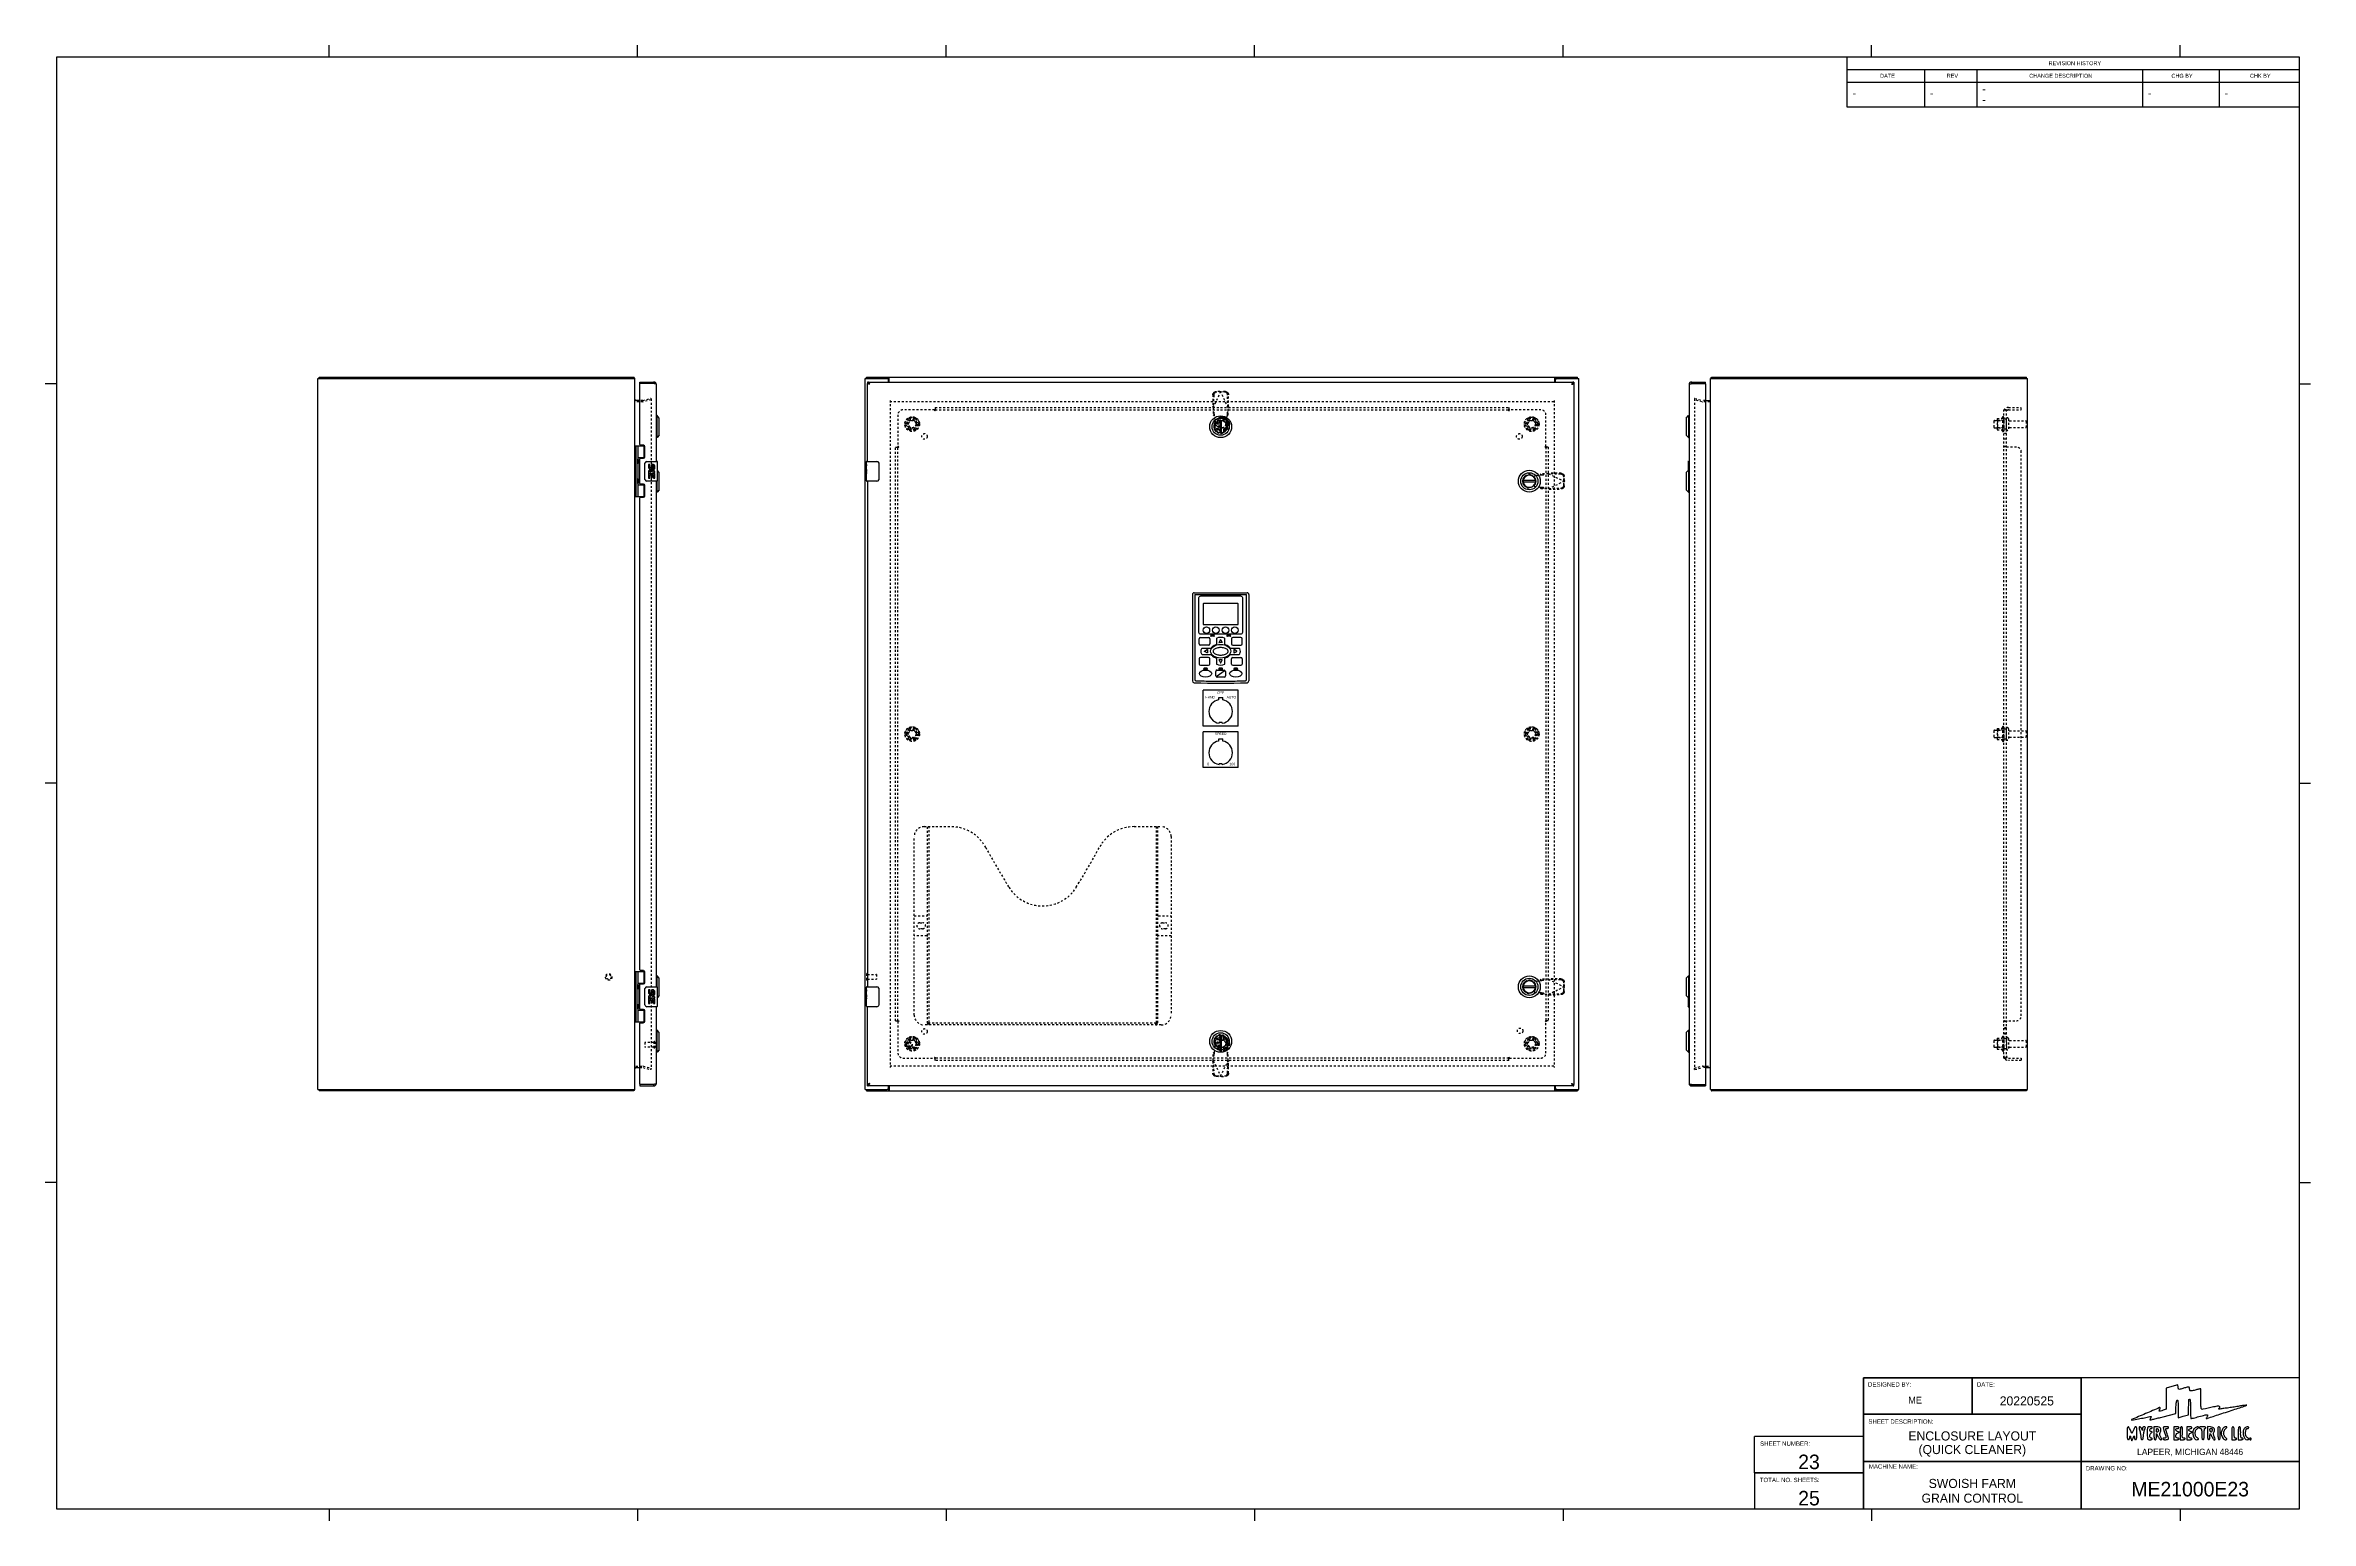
# Model space of a CAD drawing. Header units: inches. Extents: x 15 to 129, y 9 to 83.
import ezdxf
from ezdxf.enums import TextEntityAlignment as Align

# ---------------------------------------------------------------- set-up
doc = ezdxf.new("R2010")
doc.units = ezdxf.units.IN
doc.header["$MEASUREMENT"] = 0
doc.linetypes.add('HIDDEN', pattern=[0.2, 0.1, -0.1])
for name, color, linetype in [('ATTRIBUTE', 3, 'Continuous'), ('DEFAULT_2', 8, 'HIDDEN'), ('DOOR_ASSEMBLY', 7, 'Continuous'), ('MAIN-1', 7, 'Continuous'), ('MAIN-2', 7, 'Continuous'), ('SUBPANEL', 7, 'Continuous'), ('TITLE BLOCK', 8, 'Continuous')]:
    doc.layers.add(name, color=color, linetype=linetype)
doc.styles.add('Text Style48', font='arial.ttf')
doc.styles.add('Title Block', font='arial.ttf')

# ---------------------------------------------------------------- blocks, each defined once
blk = doc.blocks.new('*U15')
for points in [[(32.054, -20.144), (31.965, -20.168), (31.965, -20.327), (31.965, -20.486), (31.923, -20.504, -0.011575), (31.883, -20.519, -0.123232), (31.867, -20.521, -0.429207), (31.861, -20.514, -0.075017), (31.868, -20.496, 0.016852), (31.873, -20.486, 0.025956), (31.876, -20.477, 0.023649), (31.878, -20.469, 0.279589), (31.877, -20.467, 0.284075), (31.868, -20.465, 0.000271), (31.655, -20.556, 0.000261), (31.442, -20.646, 0.53109), (31.441, -20.652, 0.246522), (31.448, -20.654, 0.00061), (31.546, -20.636, 0.004193), (31.64, -20.618, 0.007465), (31.717, -20.601, -0.015975), (31.734, -20.598, -0.282061), (31.739, -20.6, -0.273563), (31.739, -20.605, -0.015249), (31.732, -20.62, 0.017165), (31.727, -20.631, 0.026009), (31.723, -20.64, 0.023795), (31.721, -20.647, 0.264845), (31.722, -20.65, 0.252928), (31.726, -20.651, 0.000628), (31.781, -20.638, 0.003645), (31.845, -20.622, 0.002235), (31.919, -20.603), (32.112, -20.552), (32.115, -20.455, -0.010367), (32.118, -20.412, -0.026178), (32.122, -20.381, -0.031698), (32.127, -20.36, -0.239908), (32.134, -20.352, -0.419857), (32.142, -20.356, -0.045779), (32.146, -20.378, -0.024307), (32.149, -20.416, -0.005069), (32.15, -20.483), (32.15, -20.618), (32.226, -20.596), (32.303, -20.575), (32.307, -20.456, -0.006157), (32.312, -20.343, -0.658537), (32.322, -20.339, -0.186335), (32.333, -20.365, -0.005262), (32.334, -20.485, 0.005914), (32.335, -20.541, 0.009837), (32.337, -20.589, 0.003836), (32.34, -20.629, 0.391449), (32.343, -20.632, 0.061218), (32.35, -20.631, 0.00131), (32.382, -20.623, 0.002999), (32.42, -20.613, 0.002016), (32.463, -20.601, -0.003186), (32.559, -20.576, -0.067949), (32.588, -20.572, -0.478278), (32.595, -20.581, -0.088254), (32.586, -20.603, 0.012281), (32.576, -20.619, 0.091596), (32.573, -20.627, 0.398502), (32.575, -20.63, 0.138134), (32.581, -20.63, -0.003563), (32.594, -20.626, -0.00004), (32.681, -20.598, -0.000124), (32.78, -20.565, -0.000081), (32.896, -20.527, 0.001179), (33.01, -20.49, 0.001986), (33.105, -20.458, 0.000178), (33.19, -20.429, 0.555583), (33.19, -20.428, 0.236023), (33.187, -20.427, 0.000327), (33.126, -20.435, 0.002563), (33.057, -20.446, 0.001565), (32.976, -20.459, -0.003318), (32.894, -20.471, -0.005578), (32.826, -20.48, -0.001265), (32.767, -20.488, -0.449485), (32.764, -20.485, -0.11724), (32.765, -20.481, -0.028143), (32.768, -20.475, -0.027379), (32.773, -20.469, -0.024139), (32.779, -20.463, 0.467866), (32.777, -20.449, 0.180834), (32.756, -20.443, 0.025752), (32.684, -20.455, 0.002782), (32.521, -20.491, -0.190393), (32.506, -20.489, -0.219476), (32.497, -20.476, -0.042404), (32.494, -20.444, -0.002122), (32.494, -20.337, 0.001799), (32.493, -20.276, 0.003005), (32.493, -20.224, 0.000364), (32.492, -20.179, 0.422075), (32.491, -20.178, 0.051145), (32.488, -20.178, 0.000352), (32.469, -20.183, 0.00137), (32.446, -20.189, 0.000875), (32.42, -20.196, -0.007336), (32.36, -20.211, -0.089549), (32.337, -20.212, -0.269745), (32.326, -20.204, -0.098452), (32.322, -20.184, 0.096414), (32.318, -20.163, 0.269666), (32.307, -20.155, 0.097854), (32.284, -20.156, 0.009273), (32.231, -20.171, -0.006091), (32.178, -20.187, -0.11754), (32.161, -20.187, -0.279731), (32.152, -20.179, -0.043108), (32.147, -20.155), (32.144, -20.12)], [(31.376, -20.853, 0.007316), (31.376, -20.903, 0.03703), (31.379, -20.931, 0.08138), (31.385, -20.946, 0.273713), (31.393, -20.951, 0.168316), (31.4, -20.949, 0.08124), (31.407, -20.942, 0.064959), (31.412, -20.931, 0.046944), (31.415, -20.918, -0.004779), (31.419, -20.895, -0.516008), (31.421, -20.894, -0.198593), (31.424, -20.897, -0.002061), (31.433, -20.927), (31.446, -20.97), (31.465, -20.927, -0.002235), (31.478, -20.897, -0.18041), (31.482, -20.894, -0.528171), (31.484, -20.895, -0.006158), (31.485, -20.918, 0.041084), (31.487, -20.932, 0.082191), (31.491, -20.943, 0.115162), (31.497, -20.949, 0.148642), (31.505, -20.951, 0.258593), (31.514, -20.946, 0.093584), (31.519, -20.932, 0.039364), (31.522, -20.905, 0.006994), (31.523, -20.853, 0.013793), (31.521, -20.779, 0.202366), (31.51, -20.756, 0.473475), (31.494, -20.759, 0.029852), (31.47, -20.807), (31.448, -20.859), (31.425, -20.807, 0.025807), (31.401, -20.761, 0.482182), (31.387, -20.759, 0.196031), (31.377, -20.78, 0.011101)], [(31.567, -20.819, -0.011228), (31.574, -20.847, -0.010219), (31.579, -20.875, -0.010287), (31.583, -20.9, -0.032245), (31.584, -20.918, 0.039687), (31.586, -20.932, 0.085127), (31.589, -20.943, 0.122098), (31.595, -20.949, 0.146572), (31.603, -20.951, 0.173501), (31.611, -20.948, 0.129272), (31.617, -20.94, 0.071071), (31.62, -20.926, 0.021401), (31.621, -20.904, -0.029143), (31.623, -20.882, -0.015863), (31.627, -20.855, -0.015759), (31.632, -20.828, -0.024047), (31.639, -20.806, 0.006971), (31.65, -20.774, 0.108397), (31.651, -20.762, 0.306008), (31.646, -20.757, 0.065683), (31.633, -20.755, 0.079521), (31.622, -20.757, 0.130985), (31.615, -20.762, 0.118265), (31.61, -20.77, 0.05793), (31.608, -20.783), (31.607, -20.81), (31.594, -20.783, 0.041935), (31.588, -20.772, 0.047128), (31.58, -20.763, 0.052891), (31.572, -20.757, 0.139403), (31.565, -20.755, 0.270303), (31.559, -20.759, 0.136249), (31.557, -20.768, 0.049563), (31.559, -20.786, 0.008812)], [(31.681, -20.795, 0.020019), (31.679, -20.815, 0.008766), (31.679, -20.841, 0.008659), (31.679, -20.868, 0.011456), (31.681, -20.894, 0.012553), (31.684, -20.929, 0.119947), (31.69, -20.943, 0.198295), (31.7, -20.95, 0.045204), (31.721, -20.951, 0.032751), (31.735, -20.951, 0.050337), (31.746, -20.948, 0.065043), (31.754, -20.944, 0.249719), (31.757, -20.939, 0.148195), (31.755, -20.934, 0.098894), (31.751, -20.93, 0.082425), (31.745, -20.928, 0.064853), (31.738, -20.927, -0.299278), (31.724, -20.918, -0.111821), (31.72, -20.894, -0.087579), (31.726, -20.866, -0.134363), (31.741, -20.846, 0.005777), (31.755, -20.835, 0.22845), (31.757, -20.832, 0.395521), (31.755, -20.83, 0.011517), (31.741, -20.829, -0.224035), (31.726, -20.822, -0.153467), (31.72, -20.804, -0.166632), (31.724, -20.787, -0.247969), (31.738, -20.779, 0.064853), (31.745, -20.779, 0.082425), (31.751, -20.776, 0.098894), (31.755, -20.772, 0.148195), (31.757, -20.767, 0.249255), (31.754, -20.762, 0.065248), (31.746, -20.758, 0.050468), (31.735, -20.756, 0.032852), (31.721, -20.755, 0.039619), (31.701, -20.756, 0.15851), (31.691, -20.762, 0.139501), (31.685, -20.773, 0.028245)], [(31.781, -20.853, 0.006994), (31.782, -20.905, 0.039364), (31.785, -20.932, 0.093584), (31.79, -20.946, 0.258593), (31.8, -20.951, 0.171382), (31.808, -20.949, 0.12597), (31.814, -20.941, 0.071752), (31.817, -20.927, 0.023085), (31.819, -20.905), (31.819, -20.859), (31.843, -20.905, 0.029092), (31.854, -20.923, 0.036571), (31.866, -20.938, 0.03977), (31.877, -20.948, 0.167418), (31.886, -20.951, 0.107056), (31.895, -20.95, 0.307114), (31.898, -20.945, 0.098199), (31.895, -20.935, 0.009507), (31.884, -20.912, -0.028488), (31.874, -20.89, -0.074064), (31.87, -20.872, -0.074591), (31.872, -20.855, -0.029202), (31.879, -20.832, 0.067378), (31.886, -20.797, 0.179306), (31.879, -20.774, 0.173835), (31.859, -20.759, 0.062714), (31.823, -20.755), (31.781, -20.755)], [(31.849, -20.81, -0.063462), (31.848, -20.819, -0.063483), (31.844, -20.828, -0.069477), (31.839, -20.834, -0.116646), (31.833, -20.838, -0.186684), (31.827, -20.838, -0.16323), (31.822, -20.833, -0.092267), (31.819, -20.824, -0.034783), (31.818, -20.81, -0.034783), (31.819, -20.797, -0.092267), (31.822, -20.787, -0.16323), (31.827, -20.783, -0.186684), (31.833, -20.783, -0.116646), (31.839, -20.786, -0.069477), (31.844, -20.793, -0.063483), (31.848, -20.801, -0.063462)], [(31.924, -20.764, 0.185345), (31.923, -20.771, 0.012116), (31.927, -20.791, 0.016298), (31.933, -20.814, 0.011366), (31.942, -20.841, -0.004936), (31.961, -20.896, -0.082876), (31.964, -20.915, -0.305016), (31.958, -20.924, -0.093948), (31.941, -20.927, 0.048028), (31.931, -20.928, 0.068025), (31.923, -20.93, 0.088204), (31.918, -20.934, 0.191087), (31.916, -20.939, 0.277684), (31.919, -20.944, 0.052312), (31.929, -20.948, 0.042582), (31.943, -20.951, 0.027026), (31.959, -20.951, 0.060806), (31.989, -20.948, 0.293992), (32, -20.936, 0.120504), (31.999, -20.912, 0.008947), (31.978, -20.849, -0.003873), (31.963, -20.803, -0.079133), (31.961, -20.788, -0.31512), (31.965, -20.782, -0.087652), (31.978, -20.779, 0.04941), (31.988, -20.779, 0.069405), (31.995, -20.776, 0.089576), (32, -20.772, 0.186826), (32.002, -20.767, 0.359992), (31.995, -20.758, 0.038107), (31.966, -20.755, 0.037892), (31.937, -20.756, 0.229395)], [(32.082, -20.853), (32.082, -20.951), (32.122, -20.951, 0.029145), (32.137, -20.951, 0.045523), (32.15, -20.948, 0.057272), (32.159, -20.944, 0.26699), (32.162, -20.939, 0.191087), (32.16, -20.934, 0.088204), (32.155, -20.93, 0.068025), (32.147, -20.928, 0.048028), (32.137, -20.927, -0.22988), (32.119, -20.918, -0.177271), (32.112, -20.897, -0.131929), (32.12, -20.87, -0.130712), (32.14, -20.852), (32.167, -20.837), (32.14, -20.827, -0.104724), (32.121, -20.815, -0.188258), (32.113, -20.799, -0.257133), (32.12, -20.785, -0.155961), (32.137, -20.779, 0.048028), (32.147, -20.779, 0.068025), (32.155, -20.776, 0.088204), (32.16, -20.772, 0.191087), (32.162, -20.767, 0.266956), (32.159, -20.762, 0.057262), (32.15, -20.758, 0.04552), (32.137, -20.756, 0.029145), (32.122, -20.755), (32.082, -20.755)], [(32.18, -20.853), (32.18, -20.951), (32.213, -20.951, 0.034237), (32.227, -20.951, 0.039166), (32.239, -20.948, 0.042873), (32.249, -20.944, 0.138974), (32.254, -20.939, 0.21303), (32.255, -20.935, 0.177792), (32.252, -20.93, 0.099774), (32.245, -20.928, 0.045834), (32.235, -20.927, -0.117317), (32.221, -20.923, -0.215978), (32.214, -20.914, -0.069512), (32.211, -20.894, -0.005651), (32.213, -20.841, 0.00763), (32.215, -20.795, 0.04558), (32.213, -20.772, 0.116497), (32.208, -20.759, 0.240237), (32.199, -20.755, 0.258373), (32.19, -20.76, 0.093426), (32.184, -20.774, 0.039346), (32.181, -20.802, 0.006998)], [(32.279, -20.853), (32.279, -20.951), (32.319, -20.951, 0.029145), (32.334, -20.951, 0.045523), (32.347, -20.948, 0.057272), (32.356, -20.944, 0.26699), (32.359, -20.939, 0.191087), (32.357, -20.934, 0.088204), (32.351, -20.93, 0.068025), (32.343, -20.928, 0.048028), (32.334, -20.927, -0.22988), (32.316, -20.918, -0.177271), (32.309, -20.897, -0.131929), (32.317, -20.87, -0.130712), (32.337, -20.852), (32.364, -20.837), (32.337, -20.827, -0.073774), (32.317, -20.817, -0.21909), (32.31, -20.804, -0.256412), (32.316, -20.791, -0.092814), (32.334, -20.783, 0.062734), (32.355, -20.775, 0.412254), (32.357, -20.765, 0.231771), (32.346, -20.757, 0.040045), (32.319, -20.755), (32.279, -20.755)], [(32.395, -20.779, 0.157965), (32.373, -20.824, 0.093693), (32.375, -20.883, 0.104867), (32.397, -20.933, 0.238867), (32.433, -20.951, 0.067597), (32.45, -20.949, 0.342889), (32.456, -20.942, 0.213846), (32.451, -20.931, 0.037361), (32.432, -20.917, -0.080305), (32.421, -20.907, -0.081907), (32.413, -20.894, -0.063489), (32.409, -20.877, -0.027883), (32.408, -20.853, -0.027883), (32.409, -20.829, -0.063489), (32.413, -20.812, -0.081907), (32.421, -20.799, -0.080305), (32.432, -20.789, 0.025323), (32.442, -20.782, 0.03201), (32.45, -20.775, 0.033519), (32.455, -20.769, 0.163755), (32.457, -20.764, 0.339728), (32.451, -20.756, 0.126675), (32.435, -20.756, 0.075222), (32.414, -20.765, 0.060543)], [(32.469, -20.767, 0.148195), (32.471, -20.772, 0.098894), (32.475, -20.776, 0.082425), (32.481, -20.779, 0.064853), (32.488, -20.779, -0.241448), (32.497, -20.784, -0.103378), (32.502, -20.797, -0.044348), (32.505, -20.821, -0.008455), (32.506, -20.865, 0.008455), (32.507, -20.91, 0.044348), (32.51, -20.934, 0.103378), (32.515, -20.947, 0.241448), (32.524, -20.951, 0.241448), (32.533, -20.947, 0.103378), (32.539, -20.934, 0.044348), (32.542, -20.91, 0.008455), (32.543, -20.865, -0.01259), (32.544, -20.832, -0.022889), (32.546, -20.804, -0.020168), (32.55, -20.783, -0.350432), (32.555, -20.779, 0.099038), (32.56, -20.779, 0.097945), (32.564, -20.776, 0.097945), (32.566, -20.772, 0.099038), (32.567, -20.767, 0.295869), (32.564, -20.762, 0.04382), (32.553, -20.758, 0.037669), (32.537, -20.756, 0.023598), (32.518, -20.755, 0.023598), (32.499, -20.756, 0.037669), (32.484, -20.758, 0.04382), (32.472, -20.762, 0.295869)], [(32.592, -20.852, 0.00721), (32.593, -20.903, 0.036993), (32.596, -20.931, 0.081942), (32.601, -20.946, 0.273266), (32.61, -20.951, 0.189289), (32.618, -20.948, 0.095755), (32.624, -20.94, 0.061849), (32.629, -20.925, 0.026537), (32.631, -20.905), (32.635, -20.859), (32.659, -20.905, 0.032145), (32.682, -20.944, 0.245611), (32.7, -20.953, 0.484084), (32.708, -20.943, 0.042423), (32.696, -20.906, -0.020374), (32.687, -20.881, -0.065919), (32.684, -20.863, -0.085082), (32.685, -20.848, -0.050766), (32.692, -20.831, 0.105404), (32.7, -20.803, 0.180604), (32.694, -20.781, 0.147367), (32.672, -20.765, 0.064415), (32.637, -20.757), (32.592, -20.753)], [(32.664, -20.807, -0.041303), (32.661, -20.818, -0.056112), (32.657, -20.827, -0.069458), (32.652, -20.833, -0.193098), (32.647, -20.835, -0.193098), (32.642, -20.833, -0.069458), (32.637, -20.827, -0.056112), (32.633, -20.818, -0.041303), (32.631, -20.807, -0.04615), (32.63, -20.795, -0.12236), (32.633, -20.786, -0.161672), (32.639, -20.781, -0.100145), (32.647, -20.779, -0.100145), (32.656, -20.781, -0.161672), (32.662, -20.786, -0.12236), (32.664, -20.795, -0.04615)], [(32.75, -20.853, 0.008462), (32.752, -20.9, 0.032832), (32.756, -20.929, 0.057973), (32.762, -20.946, 0.291159), (32.77, -20.951, 0.293716), (32.778, -20.946, 0.065472), (32.783, -20.93, 0.03385), (32.786, -20.902, 0.007802), (32.787, -20.853, 0.006304), (32.786, -20.799, 0.045192), (32.783, -20.773, 0.124489), (32.777, -20.76, 0.220503), (32.766, -20.755, 0.218721), (32.756, -20.76, 0.136927), (32.75, -20.772, 0.046094), (32.748, -20.798, 0.005761)], [(32.843, -20.764, 0.094659), (32.828, -20.779, 0.041125), (32.814, -20.803, 0.040818), (32.804, -20.829, 0.069353), (32.801, -20.853, 0.081353), (32.806, -20.885, 0.058894), (32.822, -20.918, 0.062991), (32.842, -20.943, 0.192104), (32.863, -20.951, 0.039041), (32.881, -20.95, 0.371636), (32.885, -20.945, 0.182794), (32.882, -20.935, 0.013412), (32.862, -20.915, -0.061571), (32.853, -20.902, -0.039751), (32.845, -20.886, -0.039427), (32.84, -20.869, -0.055778), (32.838, -20.853, -0.055778), (32.84, -20.837, -0.039427), (32.845, -20.82, -0.039751), (32.853, -20.804, -0.061571), (32.862, -20.792, 0.01161), (32.872, -20.782, 0.016057), (32.88, -20.773, 0.012597), (32.886, -20.765, 0.157369), (32.887, -20.761, 0.356709), (32.883, -20.756, 0.068557), (32.871, -20.755, 0.056583), (32.855, -20.758, 0.072396)], [(32.961, -20.853), (32.961, -20.951), (32.997, -20.951, 0.031626), (33.012, -20.951, 0.048861), (33.023, -20.948, 0.06271), (33.032, -20.944, 0.254951), (33.034, -20.939, 0.148195), (33.033, -20.934, 0.098894), (33.029, -20.93, 0.082425), (33.023, -20.928, 0.064853), (33.016, -20.927, -0.241448), (33.007, -20.922, -0.103378), (33.001, -20.909, -0.044348), (32.998, -20.885, -0.008455), (32.997, -20.841, 0.008455), (32.997, -20.796, 0.044348), (32.994, -20.772, 0.103378), (32.988, -20.76, 0.241448), (32.979, -20.755, 0.258593), (32.97, -20.76, 0.093584), (32.964, -20.774, 0.039364), (32.961, -20.802, 0.006994)], [(33.059, -20.853), (33.059, -20.951), (33.096, -20.951, 0.031626), (33.11, -20.951, 0.048861), (33.122, -20.948, 0.06271), (33.13, -20.944, 0.254951), (33.133, -20.939, 0.148195), (33.131, -20.934, 0.098894), (33.127, -20.93, 0.082425), (33.121, -20.928, 0.064853), (33.114, -20.927, -0.241448), (33.105, -20.922, -0.103378), (33.099, -20.909, -0.044348), (33.096, -20.885, -0.008455), (33.096, -20.841, 0.008455), (33.095, -20.796, 0.044348), (33.092, -20.772, 0.103378), (33.086, -20.76, 0.241448), (33.077, -20.755, 0.258593), (33.068, -20.76, 0.093584), (33.063, -20.774, 0.039364), (33.06, -20.802, 0.006994)], [(33.152, -20.782, 0.126643), (33.134, -20.83, 0.08921), (33.138, -20.888, 0.103093), (33.16, -20.935, 0.231798), (33.195, -20.951, 0.067597), (33.212, -20.949, 0.342889), (33.218, -20.942, 0.213846), (33.213, -20.931, 0.037361), (33.194, -20.917, -0.194574), (33.173, -20.889, -0.074599), (33.169, -20.84, -0.083057), (33.179, -20.795, -0.305325), (33.201, -20.779, 0.070083), (33.208, -20.779, 0.085896), (33.214, -20.776, 0.100138), (33.217, -20.772, 0.138107), (33.219, -20.767, 0.324907), (33.211, -20.757, 0.134586), (33.192, -20.756, 0.087499), (33.169, -20.765, 0.097748)], [(33.231, -20.939, 0.099038), (33.232, -20.944, 0.097945), (33.234, -20.948, 0.097945), (33.238, -20.951, 0.099038), (33.243, -20.951, 0.099038), (33.248, -20.951, 0.097945), (33.252, -20.948, 0.097945), (33.255, -20.944, 0.099038), (33.255, -20.939, 0.099038), (33.255, -20.934, 0.097945), (33.252, -20.93, 0.097945), (33.248, -20.928, 0.099038), (33.243, -20.927, 0.099038), (33.238, -20.928, 0.097945), (33.234, -20.93, 0.097945), (33.232, -20.934, 0.099038)]]:
    blk.add_lwpolyline(points, format="xyb", close=True)
at = {"layer": 'TITLE BLOCK'}
for p, q in [((0, -22.002), (0, 0)), ((0, 0), (33.98, 0)), ((4.125, 0), (4.125, 0.176)), ((8.801, 0), (8.801, 0.176)), ((13.476, 0), (13.476, 0.176)), ((18.152, 0), (18.152, 0.176)), ((22.827, 0), (22.827, 0.176)), ((27.131, -0.763), (27.131, 0)), ((27.503, 0), (27.503, 0.176)), ((32.178, 0), (32.178, 0.176)), ((33.98, 0), (33.98, -22.002)), ((27.131, -0.19), (28.303, -0.19)), ((27.136, 0), (33.98, 0)), ((28.303, -0.19), (28.303, -0.38)), ((28.303, -0.19), (29.095, -0.19)), ((28.303, -0.19), (28.303, -0.38)), ((29.095, -0.19), (29.095, -0.38)), ((29.095, -0.19), (31.608, -0.19)), ((29.095, -0.19), (29.095, -0.38)), ((31.608, -0.19), (31.608, -0.38)), ((31.608, -0.19), (32.77, -0.19)), ((31.608, -0.19), (31.608, -0.38)), ((32.77, -0.19), (32.77, -0.38)), ((32.77, -0.19), (33.98, -0.19)), ((32.77, -0.19), (32.77, -0.38)), ((33.98, 0), (33.98, -0.763)), ((27.131, -0.38), (28.303, -0.38)), ((28.303, -0.38), (28.303, -0.763)), ((28.303, -0.38), (29.095, -0.38)), ((28.303, -0.38), (28.303, -0.763)), ((29.095, -0.38), (29.095, -0.763)), ((29.095, -0.38), (31.608, -0.38)), ((29.095, -0.38), (29.095, -0.763)), ((31.608, -0.38), (31.608, -0.763)), ((31.608, -0.38), (32.77, -0.38)), ((31.608, -0.38), (31.608, -0.763)), ((32.77, -0.38), (32.77, -0.763)), ((32.77, -0.38), (33.98, -0.38)), ((32.77, -0.38), (32.77, -0.763)), ((33.98, -0.763), (27.131, -0.763)), ((0, -4.951), (-0.176, -4.951)), ((33.98, -4.951), (34.156, -4.951)), ((0, -11.001), (-0.176, -11.001)), ((33.98, -11.001), (34.156, -11.001)), ((0, -17.052), (-0.176, -17.052)), ((33.98, -17.052), (34.156, -17.052)), ((33.98, -20.012), (30.68, -20.012)), ((27.379, -20.902), (25.729, -20.902)), ((25.729, -21.452), (25.729, -20.902)), ((25.729, -21.452), (25.729, -22.002)), ((33.98, -22.002), (0, -22.002)), ((4.125, -22.002), (4.125, -22.178)), ((8.801, -22.002), (8.801, -22.178)), ((13.476, -22.002), (13.476, -22.178)), ((18.152, -22.002), (18.152, -22.178)), ((22.827, -22.002), (22.827, -22.178)), ((27.503, -22.002), (27.503, -22.178)), ((32.178, -22.002), (32.178, -22.178))]:
    blk.add_line(p, q, dxfattribs=at)
at = {"layer": 'TITLE BLOCK', "linetype": 'Continuous', "lineweight": 35}
for p, q in [((27.379, -22.002), (27.379, -20.012)), ((27.379, -20.012), (30.68, -20.012)), ((29.029, -20.012), (29.029, -20.562)), ((30.68, -22.002), (30.68, -20.012)), ((27.379, -20.562), (30.68, -20.562)), ((27.379, -21.282), (30.68, -21.282)), ((30.68, -21.282), (33.98, -21.282)), ((25.729, -21.452), (27.379, -21.452))]:
    blk.add_line(p, q, dxfattribs=at)
blk.add_text('LAPEER, MICHIGAN 48446', height=0.09563).set_placement((32.33, -21.136), align=Align.MIDDLE_CENTER)
at = {"layer": 'ATTRIBUTE'}
for p in [(27.212, -0.61), (28.384, -0.61), (29.176, -0.546), (29.176, -0.71), (31.689, -0.61), (32.851, -0.61)]:
    blk.add_text('-', height=0.125, dxfattribs=at).set_placement(p)
blk.add_text('ME', height=0.1031, dxfattribs=at).set_placement((28.162, -20.352), align=Align.MIDDLE_CENTER)
for tag, height, p in [('DESDATE', 0.138, (29.855, -20.363)), ('DESCRIPTION1', 0.138, (29.029, -20.894)), ('SHEET', 0.22, (26.554, -21.287)), ('DESCRIPTION2', 0.138, (29.029, -21.117)), ('MACHNAME1', 0.138, (29.029, -21.614)), ('DRAWINGNUM', 0.22, (32.33, -21.7)), ('MACHNAME2', 0.138, (29.029, -21.837))]:
    blk.add_attdef(tag, text='', height=height, dxfattribs=at).set_placement(p, align=Align.MIDDLE)
blk.add_attdef('TOTAL', text='', height=0.22, dxfattribs=at).set_placement((26.554, -21.837), align=Align.MIDDLE_CENTER)
at = {"layer": 'TITLE BLOCK'}
for s, insert, char_height, attachment_point, style in [('DATE', (27.632, -0.315), 0.06, 7, 'Text Style48'), ('REV', (28.641, -0.315), 0.06, 7, 'Text Style48'), ('CHANGE DESCRIPTION', (29.892, -0.316), 0.06, 7, 'Text Style48'), ('REVISION HISTORY', (30.185, -0.126), 0.06, 7, 'Text Style48'), ('CHG BY', (32.046, -0.316), 0.06, 7, 'Text Style48'), ('CHK BY', (33.237, -0.316), 0.06, 7, 'Text Style48'), ('DESIGNED BY:', (27.448, -20.081), 0.06601, 1, 'Title Block'), ('DATE:', (29.098, -20.081), 0.066, 1, 'Title Block'), ('SHEET DESCRIPTION:', (27.454, -20.643), 0.06601, 1, 'Title Block'), ('SHEET NUMBER:', (25.813, -20.978), 0.06601, 1, 'Title Block'), ('TOTAL NO. SHEETS:', (25.808, -21.528), 0.06601, 1, 'Title Block'), ('MACHINE NAME:', (27.461, -21.324), 0.06601, 1, 'Title Block')]:
    blk.add_mtext(s, dxfattribs=dict(at, insert=insert, char_height=char_height, attachment_point=attachment_point, style=style))
at = {"layer": 'TITLE BLOCK', "insert": (30.748, -21.351), "char_height": 0.06601, "width": 0.63532, "attachment_point": 1, "style": 'Title Block'}
blk.add_mtext('DRAWING NO:', dxfattribs=at)
blk = doc.blocks.new('KEYPAD')
for p, q in [((-1.42, 4.48), (-1.42, 0.12)), ((-1.33, 4.57), (1.33, 4.57)), ((-1.31, 4.48), (-1.31, 0.19)), ((-1.31, 4.48), (1.31, 4.48)), ((-0.89, 4), (-0.89, 2.98)), ((0.87, 4.02), (-0.87, 4.02)), ((0.89, 2.98), (0.89, 4)), ((1.31, 0.19), (1.31, 4.48)), ((1.42, 4.48), (1.42, 0.12)), ((-1.02, 2.31), (-0.61, 2.31)), ((-0.87, 2.96), (0.87, 2.96)), ((1.02, 2.31), (0.61, 2.31)), ((-1.08, 1.99), (-1.08, 2.25)), ((-1.08, 1.24), (-1.08, 0.97)), ((-0.61, 1.93), (-1.02, 1.93)), ((-0.61, 1.3), (-1.02, 1.3)), ((-0.82, 1.62), (-0.68, 1.7)), ((-0.68, 1.53), (-0.82, 1.61)), ((-0.67, 1.69), (-0.67, 1.54)), ((-0.55, 2.25), (-0.55, 1.99)), ((-0.55, 0.97), (-0.55, 1.24)), ((-0.08, 2.06), (-0.01, 2.2)), ((0.08, 2.05), (-0.08, 2.05)), ((0.08, 1.18), (-0.08, 1.18)), ((-0.08, 1.17), (-0.01, 1.03)), ((0.01, 2.2), (0.08, 2.06)), ((0.01, 1.03), (0.08, 1.17)), ((0.55, 2.25), (0.55, 1.99)), ((0.55, 0.97), (0.55, 1.24)), ((0.61, 1.93), (1.02, 1.93)), ((0.61, 1.3), (1.02, 1.3)), ((0.67, 1.69), (0.67, 1.54)), ((0.82, 1.62), (0.68, 1.7)), ((0.68, 1.53), (0.82, 1.61)), ((1.08, 1.99), (1.08, 2.25)), ((1.08, 1.24), (1.08, 0.97)), ((-1.02, 0.91), (-0.61, 0.91)), ((-0.69, 0.76), (-0.83, 0.76)), ((-0.69, 0.7), (-0.83, 0.7)), ((-0.24, 0.38), (-0.24, 0.6)), ((0.22, 0.65), (-0.22, 0.33)), ((-0.17, 0.67), (0.17, 0.67)), ((0.17, 0.31), (-0.17, 0.31)), ((0.07, 0.76), (-0.07, 0.76)), ((0.07, 0.7), (-0.07, 0.7)), ((0.24, 0.6), (0.24, 0.38)), ((0.61, 0.91), (1.02, 0.91)), ((0.83, 0.76), (0.69, 0.76)), ((0.83, 0.7), (0.69, 0.7))]:
    blk.add_line(p, q)
for centre in [(-0.72, 2.68), (-0.24, 2.68), (0.24, 2.68), (0.71, 2.68)]:
    blk.add_circle(centre, 0.165)
for centre, radius, start, end in [((-1.33, 4.48), 0.0905, 89.9856, 180.0144), ((-0.87, 4), 0.0197, 90, 180), ((0.87, 4), 0.0197, 0, 90), ((1.33, 4.48), 0.0905, 359.9856, 90.0144), ((-0.87, 2.98), 0.0197, 180, 270), ((-0.48, 2.4), 0.0295, 90, 270), ((-0.34, 2.4), 0.0295, 270, 90), ((0.34, 2.4), 0.0295, 90, 270), ((0.48, 2.4), 0.0295, 270, 90), ((0.87, 2.98), 0.0197, 270, 0), ((-1.33, 0.12), 0.0905, 179.9871, 267.5915), ((0, 31.5), 31.5, 267.5786, 272.4214), ((-0.83, 0.73), 0.0295, 90, 270), ((-0.69, 0.73), 0.0295, 270, 90), ((-0.17, 0.6), 0.0709, 90, 180), ((-0.17, 0.38), 0.0709, 180, 230.3759), ((-0.17, 0.38), 0.0709, 230.3759, 270), ((-0.07, 0.73), 0.0295, 90, 270), ((0.07, 0.73), 0.0295, 270, 90), ((0.17, 0.6), 0.0709, 48.4344, 90), ((0.17, 0.38), 0.0709, 270, 0), ((0.17, 0.6), 0.0709, 0, 48.4344), ((0.69, 0.73), 0.0295, 90, 270), ((0.83, 0.73), 0.0295, 270, 90), ((1.33, 0.12), 0.0905, 272.4085, 0.0129)]:
    blk.add_arc(centre, radius, start, end)
for points, knots in [([(-1.1, 4.32), (-1.1, 4.32), (-1.1, 4.34), (-1.09, 4.37), (-1.07, 4.38)], [0.29411765, 0.29411765, 0.29411765, 0.29411765, 0.29411766, 0.35294118, 0.35294118, 0.35294118, 0.35294118]), ([(-1.1, 2.56), (-1.1, 2.56), (-1.1, 2.56), (-1.1, 4.32), (-1.1, 4.32)], [0.23529412, 0.23529412, 0.23529412, 0.23529412, 0.23529413, 0.29411765, 0.29411765, 0.29411765, 0.29411765]), ([(-1.07, 4.38), (-1.07, 4.38), (-1.05, 4.4), (-1.03, 4.41), (-1, 4.41)], [0.41176471, 0.41176471, 0.41176471, 0.41176471, 0.41176472, 0.47058824, 0.47058824, 0.47058824, 0.47058824]), ([(-1.07, 4.38), (-1.07, 4.38), (-1.07, 4.38), (-1.07, 4.38), (-1.07, 4.38)], [0.35294118, 0.35294118, 0.35294118, 0.35294118, 0.35294119, 0.41176471, 0.41176471, 0.41176471, 0.41176471]), ([(-1, 4.41), (-1, 4.41), (-1, 4.41), (1, 4.41), (1, 4.41), (1, 4.41), (1.03, 4.41), (1.05, 4.4), (1.07, 4.38)], [0.4705882, 0.4705882, 0.4705882, 0.4705882, 0.4705882, 0.5294118, 0.5294118, 0.5294118, 0.5294118, 0.5882353, 0.5882353, 0.5882353, 0.5882353]), ([(1.07, 4.38), (1.07, 4.38), (1.09, 4.37), (1.1, 4.34), (1.1, 4.32)], [0.64705882, 0.64705882, 0.64705882, 0.64705882, 0.64705883, 0.70588235, 0.70588235, 0.70588235, 0.70588235]), ([(1.1, 4.32), (1.1, 4.32), (1.1, 4.32), (1.1, 2.56), (1.1, 2.56), (1.1, 2.56), (1.1, 2.54), (1.09, 2.51), (1.07, 2.49)], [0.7058824, 0.7058824, 0.7058824, 0.7058824, 0.7058824, 0.7647059, 0.7647059, 0.7647059, 0.7647059, 0.8235294, 0.8235294, 0.8235294, 0.8235294]), ([(-1.07, 2.49), (-1.07, 2.49), (-1.09, 2.51), (-1.1, 2.54), (-1.1, 2.56)], [0.17647059, 0.17647059, 0.17647059, 0.17647059, 0.1764706, 0.23529412, 0.23529412, 0.23529412, 0.23529412]), ([(-1, 2.47), (-1, 2.47), (-1.03, 2.47), (-1.05, 2.48), (-1.07, 2.49)], [0.05882353, 0.05882353, 0.05882353, 0.05882353, 0.05882354, 0.11764706, 0.11764706, 0.11764706, 0.11764706]), ([(-1.07, 2.49), (-1.07, 2.49), (-1.07, 2.49), (-1.07, 2.49), (-1.07, 2.49)], [0.11764706, 0.11764706, 0.11764706, 0.11764706, 0.11764707, 0.17647059, 0.17647059, 0.17647059, 0.17647059]), ([(1.07, 2.49), (1.07, 2.49), (1.05, 2.48), (1.03, 2.47), (1, 2.47)], [0.8823529, 0.8823529, 0.8823529, 0.8823529, 0.882353, 1, 1, 1, 1]), ([(1.07, 2.49), (1.07, 2.49), (1.07, 2.49), (1.07, 2.49), (1.07, 2.49)], [0.82352941, 0.82352941, 0.82352941, 0.82352941, 0.82352942, 0.88235294, 0.88235294, 0.88235294, 0.88235294]), ([(-0.49, 1.76), (-0.49, 1.76), (-0.93, 1.76), (-0.93, 1.76), (-0.93, 1.76), (-0.94, 1.76), (-0.96, 1.76), (-0.97, 1.74)], [0.725, 0.725, 0.725, 0.725, 0.75, 0.75, 0.75, 0.75000001, 0.775, 0.775, 0.775, 0.775]), ([(-0.93, 1.46), (-0.93, 1.46), (-0.93, 1.46), (-0.49, 1.46), (-0.49, 1.46)], [0.825, 0.825, 0.825, 0.825, 0.82500001, 0.85, 0.85, 0.85, 0.85]), ([(-0.82, 1.61), (-0.82, 1.61), (-0.82, 1.61), (-0.82, 1.62), (-0.82, 1.62)], [0.4285714, 0.4285714, 0.4285714, 0.4285714, 0.4285714, 0.5714286, 0.5714286, 0.5714286, 0.5714286]), ([(-0.68, 1.7), (-0.68, 1.7), (-0.67, 1.7), (-0.67, 1.7), (-0.67, 1.69)], [0.7142857, 0.7142857, 0.7142857, 0.7142857, 0.7142857, 1, 1, 1, 1]), ([(-0.67, 1.54), (-0.67, 1.54), (-0.67, 1.53), (-0.67, 1.53), (-0.68, 1.53)], [0.1428571, 0.1428571, 0.1428571, 0.1428571, 0.1428572, 0.2857143, 0.2857143, 0.2857143, 0.2857143]), ([(0, 1.27), (0, 1.27), (-0.28, 1.27), (-0.51, 1.43), (-0.51, 1.62), (-0.51, 1.62), (-0.51, 1.81), (-0.28, 1.96), (0, 1.96)], [0.4, 0.4, 0.4, 0.4, 0.4, 0.6, 0.6, 0.6, 0.6, 1, 1, 1, 1]), ([(-0.37, 1.65), (-0.37, 1.65), (-0.38, 1.64), (-0.38, 1.63), (-0.38, 1.61), (-0.38, 1.61), (-0.38, 1.6), (-0.38, 1.58), (-0.37, 1.57)], [0.6470588, 0.6470588, 0.6470588, 0.6470588, 0.6470588, 0.7058824, 0.7058824, 0.7058824, 0.7058824, 0.7647059, 0.7647059, 0.7647059, 0.7647059]), ([(-0.34, 1.7), (-0.34, 1.7), (-0.35, 1.69), (-0.36, 1.67), (-0.37, 1.65)], [0.58823529, 0.58823529, 0.58823529, 0.58823529, 0.5882353, 0.64705882, 0.64705882, 0.64705882, 0.64705882]), ([(-0.37, 1.57), (-0.37, 1.57), (-0.36, 1.55), (-0.35, 1.54), (-0.34, 1.53)], [0.76470588, 0.76470588, 0.76470588, 0.76470588, 0.76470589, 0.82352941, 0.82352941, 0.82352941, 0.82352941]), ([(-0.2, 1.77), (-0.2, 1.77), (-0.25, 1.76), (-0.3, 1.74), (-0.34, 1.7)], [0.52941176, 0.52941176, 0.52941176, 0.52941176, 0.52941177, 0.58823529, 0.58823529, 0.58823529, 0.58823529]), ([(-0.34, 1.53), (-0.34, 1.53), (-0.3, 1.49), (-0.25, 1.47), (-0.2, 1.45)], [0.82352941, 0.82352941, 0.82352941, 0.82352941, 0.82352942, 0.88235294, 0.88235294, 0.88235294, 0.88235294]), ([(-0.21, 2.25), (-0.21, 2.25), (-0.21, 2.25), (-0.21, 1.95), (-0.21, 1.95)], [0.6, 0.6, 0.6, 0.6, 0.60000001, 0.625, 0.625, 0.625, 0.625]), ([(-0.21, 1.95), (-0.21, 1.95), (-0.21, 1.95), (-0.21, 1.95), (-0.21, 1.95)], [0.3333333, 0.3333333, 0.3333333, 0.3333333, 0.3333333, 1, 1, 1, 1]), ([(0, 1.8), (0, 1.8), (-0.07, 1.8), (-0.13, 1.8), (-0.2, 1.77)], [0.47058824, 0.47058824, 0.47058824, 0.47058824, 0.47058825, 0.52941176, 0.52941176, 0.52941176, 0.52941176]), ([(-0.2, 1.45), (-0.2, 1.45), (-0.13, 1.43), (-0.07, 1.42), (0, 1.42)], [0.8823529, 0.8823529, 0.8823529, 0.8823529, 0.882353, 1, 1, 1, 1]), ([(-0.08, 2.05), (-0.08, 2.05), (-0.08, 2.05), (-0.09, 2.06), (-0.08, 2.06)], [0.1428571, 0.1428571, 0.1428571, 0.1428571, 0.1428572, 0.2857143, 0.2857143, 0.2857143, 0.2857143]), ([(-0.08, 1.18), (-0.08, 1.18), (-0.08, 1.18), (-0.09, 1.17), (-0.08, 1.17)], [0.1428571, 0.1428571, 0.1428571, 0.1428571, 0.1428572, 0.2857143, 0.2857143, 0.2857143, 0.2857143]), ([(-0.01, 2.2), (-0.01, 2.2), (0, 2.21), (0, 2.21), (0.01, 2.2)], [0.4285714, 0.4285714, 0.4285714, 0.4285714, 0.4285714, 0.5714286, 0.5714286, 0.5714286, 0.5714286]), ([(0.2, 1.77), (0.2, 1.77), (0.13, 1.8), (0.07, 1.8), (0, 1.8)], [0.41176471, 0.41176471, 0.41176471, 0.41176471, 0.41176472, 0.47058824, 0.47058824, 0.47058824, 0.47058824]), ([(0.51, 1.62), (0.51, 1.62), (0.51, 1.43), (0.28, 1.27), (0, 1.27)], [0.2, 0.2, 0.2, 0.2, 0.2, 0.4, 0.4, 0.4, 0.4]), ([(0.08, 2.06), (0.08, 2.06), (0.09, 2.06), (0.08, 2.05), (0.08, 2.05)], [0.7142857, 0.7142857, 0.7142857, 0.7142857, 0.7142857, 1, 1, 1, 1]), ([(0.08, 1.17), (0.08, 1.17), (0.09, 1.17), (0.08, 1.18), (0.08, 1.18)], [0.7142857, 0.7142857, 0.7142857, 0.7142857, 0.7142857, 1, 1, 1, 1]), ([(0.21, 1.95), (0.21, 1.95), (0.21, 2.25), (0.21, 2.25), (0.21, 2.25), (0.21, 2.26), (0.21, 2.27), (0.2, 2.27)], [0.5, 0.5, 0.5, 0.5, 0.525, 0.525, 0.525, 0.52500001, 0.55, 0.55, 0.55, 0.55]), ([(0.34, 1.7), (0.34, 1.7), (0.3, 1.74), (0.25, 1.76), (0.2, 1.77)], [0.35294118, 0.35294118, 0.35294118, 0.35294118, 0.35294119, 0.41176471, 0.41176471, 0.41176471, 0.41176471]), ([(0.2, 1.45), (0.2, 1.45), (0.25, 1.47), (0.3, 1.49), (0.34, 1.53)], [0.05882353, 0.05882353, 0.05882353, 0.05882353, 0.05882354, 0.11764706, 0.11764706, 0.11764706, 0.11764706]), ([(0.21, 0.98), (0.21, 0.98), (0.21, 0.98), (0.21, 1.27), (0.21, 1.27)], [0.125, 0.125, 0.125, 0.125, 0.12500001, 0.15, 0.15, 0.15, 0.15]), ([(0.21, 1.27), (0.21, 1.27), (0.21, 1.27), (0.21, 1.27), (0.21, 1.27)], [0.15, 0.15, 0.15, 0.15, 0.15000001, 0.175, 0.175, 0.175, 0.175]), ([(0.37, 1.65), (0.37, 1.65), (0.36, 1.67), (0.35, 1.69), (0.34, 1.7)], [0.29411765, 0.29411765, 0.29411765, 0.29411765, 0.29411766, 0.35294118, 0.35294118, 0.35294118, 0.35294118]), ([(0.34, 1.53), (0.34, 1.53), (0.35, 1.54), (0.36, 1.55), (0.37, 1.57)], [0.11764706, 0.11764706, 0.11764706, 0.11764706, 0.11764707, 0.17647059, 0.17647059, 0.17647059, 0.17647059]), ([(0.38, 1.61), (0.38, 1.61), (0.38, 1.63), (0.38, 1.64), (0.37, 1.65)], [0.23529412, 0.23529412, 0.23529412, 0.23529412, 0.23529413, 0.29411765, 0.29411765, 0.29411765, 0.29411765]), ([(0.37, 1.57), (0.37, 1.57), (0.38, 1.58), (0.38, 1.6), (0.38, 1.61)], [0.17647059, 0.17647059, 0.17647059, 0.17647059, 0.1764706, 0.23529412, 0.23529412, 0.23529412, 0.23529412]), ([(0.93, 1.76), (0.93, 1.76), (0.93, 1.76), (0.49, 1.76), (0.49, 1.76)], [0.375, 0.375, 0.375, 0.375, 0.37500001, 0.4, 0.4, 0.4, 0.4]), ([(0.68, 1.7), (0.68, 1.7), (0.67, 1.7), (0.67, 1.7), (0.67, 1.69)], [0.7142857, 0.7142857, 0.7142857, 0.7142857, 0.7142857, 1, 1, 1, 1]), ([(0.67, 1.54), (0.67, 1.54), (0.67, 1.53), (0.67, 1.53), (0.68, 1.53)], [0.1428571, 0.1428571, 0.1428571, 0.1428571, 0.1428572, 0.2857143, 0.2857143, 0.2857143, 0.2857143]), ([(0.82, 1.61), (0.82, 1.61), (0.82, 1.61), (0.82, 1.62), (0.82, 1.62)], [0.4285714, 0.4285714, 0.4285714, 0.4285714, 0.4285714, 0.5714286, 0.5714286, 0.5714286, 0.5714286]), ([(0.93, 1.46), (0.93, 1.46), (0.94, 1.46), (0.96, 1.47), (0.97, 1.49)], [0.3, 0.3, 0.3, 0.3, 0.30000001, 0.325, 0.325, 0.325, 0.325]), ([(-0.76, 0.31), (-0.76, 0.31), (-0.93, 0.31), (-1.07, 0.39), (-1.07, 0.49), (-1.07, 0.49), (-1.07, 0.59), (-0.93, 0.67), (-0.76, 0.67)], [0.4, 0.4, 0.4, 0.4, 0.4, 0.6, 0.6, 0.6, 0.6, 1, 1, 1, 1]), ([(-0.45, 0.49), (-0.45, 0.49), (-0.45, 0.39), (-0.59, 0.31), (-0.76, 0.31)], [0.2, 0.2, 0.2, 0.2, 0.2, 0.4, 0.4, 0.4, 0.4]), ([(-0.01, 1.03), (-0.01, 1.03), (0, 1.03), (0, 1.03), (0.01, 1.03)], [0.4285714, 0.4285714, 0.4285714, 0.4285714, 0.4285714, 0.5714286, 0.5714286, 0.5714286, 0.5714286]), ([(0.76, 0.31), (0.76, 0.31), (0.59, 0.31), (0.45, 0.39), (0.45, 0.49), (0.45, 0.49), (0.45, 0.59), (0.59, 0.67), (0.76, 0.67)], [0.4, 0.4, 0.4, 0.4, 0.4, 0.6, 0.6, 0.6, 0.6, 1, 1, 1, 1]), ([(1.07, 0.49), (1.07, 0.49), (1.07, 0.39), (0.93, 0.31), (0.76, 0.31)], [0.2, 0.2, 0.2, 0.2, 0.2, 0.4, 0.4, 0.4, 0.4])]:
    blk.add_open_spline(points, degree=3, knots=knots)
for points in [[(-1.02, 2.31), (-1.05, 2.31), (-1.08, 2.29), (-1.08, 2.25)], [(1, 2.47), (1, 2.47), (-1, 2.47), (-1, 2.47)], [(-0.55, 2.25), (-0.55, 2.29), (-0.58, 2.31), (-0.61, 2.31)], [(-0.48, 2.43), (-0.48, 2.43), (-0.34, 2.43), (-0.34, 2.43)], [(-0.34, 2.37), (-0.34, 2.37), (-0.48, 2.37), (-0.48, 2.37)], [(0.2, 2.27), (0.08, 2.33), (-0.08, 2.33), (-0.2, 2.27)], [(0.34, 2.43), (0.34, 2.43), (0.48, 2.43), (0.48, 2.43)], [(0.48, 2.37), (0.48, 2.37), (0.34, 2.37), (0.34, 2.37)], [(0.61, 2.31), (0.58, 2.31), (0.55, 2.29), (0.55, 2.25)], [(1.08, 2.25), (1.08, 2.29), (1.05, 2.31), (1.02, 2.31)], [(-1.08, 1.99), (-1.08, 1.95), (-1.05, 1.93), (-1.02, 1.93)], [(-1.02, 1.3), (-1.05, 1.3), (-1.08, 1.27), (-1.08, 1.24)], [(-0.97, 1.74), (-1.01, 1.66), (-1.01, 1.56), (-0.97, 1.49)], [(-0.97, 1.49), (-0.96, 1.47), (-0.94, 1.46), (-0.93, 1.46)], [(-0.61, 1.93), (-0.58, 1.93), (-0.55, 1.95), (-0.55, 1.99)], [(-0.55, 1.24), (-0.55, 1.27), (-0.58, 1.3), (-0.61, 1.3)], [(-0.48, 1.78), (-0.48, 1.78), (-0.48, 1.77), (-0.49, 1.76)], [(-0.49, 1.46), (-0.48, 1.46), (-0.48, 1.45), (-0.48, 1.44)], [(-0.38, 1.87), (-0.42, 1.85), (-0.45, 1.82), (-0.48, 1.78)], [(-0.48, 1.44), (-0.45, 1.41), (-0.42, 1.38), (-0.38, 1.35)], [(-0.28, 1.93), (-0.32, 1.91), (-0.35, 1.9), (-0.38, 1.87)], [(-0.38, 1.35), (-0.35, 1.33), (-0.32, 1.31), (-0.28, 1.3)], [(-0.21, 1.95), (-0.24, 1.95), (-0.26, 1.94), (-0.28, 1.93)], [(-0.28, 1.3), (-0.28, 1.3), (-0.28, 1.3), (-0.28, 1.3)], [(-0.28, 1.3), (-0.26, 1.29), (-0.24, 1.28), (-0.21, 1.27)], [(-0.2, 2.27), (-0.21, 2.27), (-0.21, 2.26), (-0.21, 2.25)], [(-0.21, 1.95), (-0.21, 1.95), (-0.21, 1.95), (-0.21, 1.95)], [(-0.21, 1.27), (-0.21, 1.27), (-0.21, 1.27), (-0.21, 1.27)], [(-0.21, 1.27), (-0.21, 1.27), (-0.21, 0.98), (-0.21, 0.98)], [(0, 1.96), (0.28, 1.96), (0.51, 1.81), (0.51, 1.62)], [(0, 1.42), (0.07, 1.42), (0.13, 1.43), (0.2, 1.45)], [(0.28, 1.93), (0.26, 1.94), (0.24, 1.95), (0.21, 1.95)], [(0.21, 1.27), (0.24, 1.28), (0.26, 1.29), (0.28, 1.3)], [(0.38, 1.87), (0.35, 1.9), (0.32, 1.91), (0.28, 1.93)], [(0.28, 1.3), (0.32, 1.31), (0.35, 1.33), (0.38, 1.35)], [(0.48, 1.78), (0.45, 1.82), (0.42, 1.85), (0.38, 1.87)], [(0.38, 1.35), (0.42, 1.38), (0.45, 1.41), (0.48, 1.44)], [(0.49, 1.76), (0.48, 1.77), (0.48, 1.78), (0.48, 1.78)], [(0.48, 1.44), (0.48, 1.45), (0.48, 1.46), (0.49, 1.46)], [(0.49, 1.46), (0.49, 1.46), (0.93, 1.46), (0.93, 1.46)], [(0.55, 1.99), (0.55, 1.95), (0.58, 1.93), (0.61, 1.93)], [(0.61, 1.3), (0.58, 1.3), (0.55, 1.27), (0.55, 1.24)], [(0.97, 1.74), (0.96, 1.76), (0.94, 1.76), (0.93, 1.76)], [(0.97, 1.49), (1.01, 1.56), (1.01, 1.66), (0.97, 1.74)], [(1.02, 1.93), (1.05, 1.93), (1.08, 1.95), (1.08, 1.99)], [(1.08, 1.24), (1.08, 1.27), (1.05, 1.3), (1.02, 1.3)], [(-1.08, 0.97), (-1.08, 0.94), (-1.05, 0.91), (-1.02, 0.91)], [(-0.76, 0.67), (-0.59, 0.67), (-0.45, 0.59), (-0.45, 0.49)], [(-0.61, 0.91), (-0.58, 0.91), (-0.55, 0.94), (-0.55, 0.97)], [(-0.21, 0.98), (-0.21, 0.97), (-0.21, 0.97), (-0.2, 0.96)], [(-0.2, 0.96), (-0.08, 0.9), (0.08, 0.9), (0.2, 0.96)], [(0.2, 0.96), (0.21, 0.97), (0.21, 0.97), (0.21, 0.98)], [(0.55, 0.97), (0.55, 0.94), (0.58, 0.91), (0.61, 0.91)], [(0.76, 0.67), (0.93, 0.67), (1.07, 0.59), (1.07, 0.49)], [(1.02, 0.91), (1.05, 0.91), (1.08, 0.94), (1.08, 0.97)]]:
    blk.add_open_spline(points, degree=3)
for points, start_tangent, end_tangent in [([(-1.31, 0.19), (-1.31, 0.17), (-1.3, 0.16), (-1.29, 0.15), (-1.27, 0.14), (-1.25, 0.13)], (-0.000144, -1), (0.999191, -0.040204)), ([(-1.25, 0.13), (-0.42, 0.11), (0.42, 0.11), (1.25, 0.13)], (0.999181, -0.040457), (0.999181, 0.040457)), ([(1.25, 0.13), (1.27, 0.14), (1.29, 0.15), (1.3, 0.16), (1.31, 0.17), (1.31, 0.19)], (0.999192, 0.040199), (-0.000134, 1))]:
    blk.add_spline(points, degree=3, dxfattribs=dict(start_tangent=start_tangent, end_tangent=end_tangent))

msp = doc.modelspace()

# ---------------------------------------------------------------- linework, layer by layer
at = {"color": 3, "linetype": 'Continuous'}
for p, q in [((28.95, 30.72), (28.95, 66.57)), ((28.95, 66.57), (44.95, 66.57)), ((29.02, 66.64), (44.89, 66.64)), ((44.95, 30.72), (44.95, 66.57)), ((56.57, 30.72), (56.57, 66.57)), ((56.57, 66.57), (57.68, 66.57)), ((56.63, 66.64), (92.5, 66.64)), ((57.74, 66.39), (57.74, 66.51)), ((57.77, 66.39), (57.77, 66.61)), ((91.36, 66.39), (91.36, 66.61)), ((91.39, 66.39), (91.39, 66.51)), ((91.45, 66.57), (92.57, 66.57)), ((92.57, 30.72), (92.57, 66.57)), ((99.21, 30.72), (99.21, 66.57)), ((99.21, 66.57), (115.21, 66.57)), ((99.27, 66.64), (115.15, 66.64)), ((115.21, 30.72), (115.21, 66.57)), ((45.2, 65.47), (44.96, 65.47)), ((98.96, 65.47), (99.2, 65.47)), ((44.96, 31.82), (45.2, 31.82)), ((57.74, 30.78), (57.74, 30.89)), ((57.77, 30.89), (57.77, 30.68)), ((91.36, 30.68), (91.36, 30.89)), ((91.39, 30.78), (91.39, 30.89)), ((98.96, 31.82), (99.2, 31.82)), ((28.95, 30.72), (44.95, 30.72)), ((44.89, 30.64), (29.02, 30.64)), ((56.57, 30.72), (57.68, 30.72)), ((56.63, 30.64), (92.5, 30.64)), ((91.45, 30.72), (92.57, 30.72)), ((99.21, 30.72), (115.21, 30.72)), ((115.15, 30.64), (99.27, 30.64))]:
    msp.add_line(p, q, dxfattribs=at)
at = {"color": 7, "linetype": 'Continuous'}
for p, q in [((29.02, 66.57), (29.02, 66.64)), ((44.89, 66.57), (44.89, 66.64)), ((44.92, 66.61), (44.89, 66.59)), ((56.63, 66.57), (56.63, 66.64)), ((57.68, 66.57), (57.74, 66.57)), ((57.74, 66.57), (57.74, 66.64)), ((91.39, 66.57), (91.39, 66.64)), ((91.39, 66.57), (91.45, 66.57)), ((92.5, 66.57), (92.5, 66.64)), ((99.25, 66.61), (99.27, 66.59)), ((99.27, 66.57), (99.27, 66.64)), ((115.15, 66.57), (115.15, 66.64)), ((29.02, 30.72), (29.02, 30.64)), ((44.89, 30.72), (44.89, 30.64)), ((44.92, 30.68), (44.89, 30.7)), ((56.63, 30.72), (56.63, 30.64)), ((57.74, 30.72), (57.68, 30.72)), ((57.74, 30.72), (57.74, 30.64)), ((91.45, 30.72), (91.39, 30.72)), ((91.39, 30.72), (91.39, 30.64)), ((92.5, 30.72), (92.5, 30.64)), ((99.25, 30.68), (99.27, 30.7)), ((99.27, 30.72), (99.27, 30.64)), ((115.15, 30.72), (115.15, 30.64))]:
    msp.add_line(p, q, dxfattribs=at)
at = {"color": 3, "linetype": 'Continuous'}
for points in [[(44.91, 66.63), (44.91, 66.63), (44.9, 66.63), (44.9, 66.63), (44.9, 66.64), (44.9, 66.64), (44.9, 66.64), (44.9, 66.64), (44.9, 66.64), (44.9, 66.64), (44.89, 66.64), (44.89, 66.64), (44.89, 66.64), (44.89, 66.64)], [(44.92, 66.61), (44.91, 66.62), (44.91, 66.62), (44.91, 66.62), (44.91, 66.62), (44.91, 66.62), (44.91, 66.63)], [(57.77, 66.61), (57.77, 66.62), (57.76, 66.62), (57.76, 66.62), (57.76, 66.62), (57.76, 66.62), (57.76, 66.63), (57.76, 66.63), (57.76, 66.63), (57.76, 66.63), (57.75, 66.63), (57.75, 66.64), (57.75, 66.64), (57.75, 66.64), (57.75, 66.64), (57.75, 66.64), (57.75, 66.64), (57.75, 66.64), (57.74, 66.64), (57.74, 66.64), (57.74, 66.64)], [(91.36, 66.61), (91.36, 66.62), (91.37, 66.62), (91.37, 66.62), (91.37, 66.62), (91.37, 66.62), (91.37, 66.63), (91.37, 66.63), (91.37, 66.63), (91.37, 66.63), (91.38, 66.63), (91.38, 66.64), (91.38, 66.64), (91.38, 66.64), (91.38, 66.64), (91.38, 66.64), (91.38, 66.64), (91.39, 66.64), (91.39, 66.64), (91.39, 66.64), (91.39, 66.64)], [(99.25, 66.61), (99.25, 66.62), (99.25, 66.62), (99.25, 66.62), (99.25, 66.62), (99.26, 66.62), (99.26, 66.63), (99.26, 66.63)], [(99.26, 66.63), (99.26, 66.63), (99.26, 66.63), (99.26, 66.64), (99.26, 66.64), (99.26, 66.64), (99.27, 66.64), (99.27, 66.64), (99.27, 66.64), (99.27, 66.64), (99.27, 66.64), (99.27, 66.64), (99.27, 66.64)], [(44.96, 65.47), (44.96, 65.47), (44.96, 65.47), (44.96, 65.47), (44.96, 65.47), (44.96, 65.48), (44.96, 65.48), (44.96, 65.48), (44.96, 65.48), (44.96, 65.48), (44.96, 65.48), (44.96, 65.49), (44.96, 65.49), (44.96, 65.49)], [(44.96, 65.49), (44.96, 65.49), (44.96, 65.49), (44.96, 65.49), (44.96, 65.49), (44.96, 65.49), (44.96, 65.48), (44.96, 65.48), (44.96, 65.48), (44.96, 65.48), (44.96, 65.48)], [(99.2, 65.49), (99.2, 65.49), (99.2, 65.49), (99.2, 65.49), (99.2, 65.49), (99.2, 65.49), (99.2, 65.48), (99.2, 65.48), (99.2, 65.48), (99.21, 65.48), (99.21, 65.48)], [(99.2, 65.47), (99.2, 65.47), (99.2, 65.47), (99.2, 65.47), (99.2, 65.47), (99.2, 65.48), (99.2, 65.48), (99.2, 65.48), (99.21, 65.48), (99.21, 65.48), (99.21, 65.48), (99.21, 65.49), (99.21, 65.49), (99.21, 65.49)], [(44.96, 31.82), (44.96, 31.82), (44.96, 31.82), (44.96, 31.82), (44.96, 31.81), (44.96, 31.81), (44.96, 31.81), (44.96, 31.81), (44.96, 31.81), (44.96, 31.81), (44.96, 31.81), (44.96, 31.8), (44.96, 31.8), (44.96, 31.8)], [(44.96, 31.8), (44.96, 31.8), (44.96, 31.8), (44.96, 31.8), (44.96, 31.8), (44.96, 31.8), (44.96, 31.8), (44.96, 31.81), (44.96, 31.81), (44.96, 31.81), (44.96, 31.81)], [(99.2, 31.82), (99.2, 31.82), (99.2, 31.82), (99.2, 31.82), (99.2, 31.81), (99.2, 31.81), (99.2, 31.81), (99.2, 31.81), (99.21, 31.81), (99.21, 31.81), (99.21, 31.81), (99.21, 31.8), (99.21, 31.8), (99.21, 31.8)], [(99.2, 31.8), (99.2, 31.8), (99.2, 31.8), (99.2, 31.8), (99.2, 31.8), (99.2, 31.8), (99.2, 31.8), (99.2, 31.81), (99.2, 31.81), (99.21, 31.81), (99.21, 31.81)], [(44.91, 30.66), (44.9, 30.66), (44.9, 30.65), (44.9, 30.65), (44.9, 30.65), (44.9, 30.65), (44.9, 30.65), (44.9, 30.65), (44.9, 30.65), (44.89, 30.65), (44.89, 30.64), (44.89, 30.64), (44.89, 30.64)], [(44.92, 30.68), (44.91, 30.67), (44.91, 30.67), (44.91, 30.67), (44.91, 30.67), (44.91, 30.67), (44.91, 30.66), (44.91, 30.66)], [(57.77, 30.68), (57.77, 30.67), (57.76, 30.67), (57.76, 30.67), (57.76, 30.67), (57.76, 30.67), (57.76, 30.66), (57.76, 30.66), (57.76, 30.66), (57.76, 30.66), (57.75, 30.65), (57.75, 30.65), (57.75, 30.65), (57.75, 30.65), (57.75, 30.65), (57.75, 30.65), (57.75, 30.65), (57.75, 30.65), (57.74, 30.64), (57.74, 30.64), (57.74, 30.64)], [(91.36, 30.68), (91.36, 30.67), (91.37, 30.67), (91.37, 30.67), (91.37, 30.67), (91.37, 30.67), (91.37, 30.66), (91.37, 30.66), (91.37, 30.66), (91.37, 30.66), (91.38, 30.65), (91.38, 30.65), (91.38, 30.65), (91.38, 30.65), (91.38, 30.65), (91.38, 30.65), (91.38, 30.65), (91.39, 30.65), (91.39, 30.64), (91.39, 30.64), (91.39, 30.64)], [(99.25, 30.68), (99.25, 30.67), (99.25, 30.67), (99.25, 30.67), (99.25, 30.67), (99.26, 30.67), (99.26, 30.66)], [(99.26, 30.66), (99.26, 30.66), (99.26, 30.66), (99.26, 30.65), (99.26, 30.65), (99.26, 30.65), (99.26, 30.65), (99.27, 30.65), (99.27, 30.65), (99.27, 30.65), (99.27, 30.65), (99.27, 30.64), (99.27, 30.64), (99.27, 30.64)]]:
    msp.add_lwpolyline(points, dxfattribs=at)
at = {"color": 7, "linetype": 'Continuous'}
for points in [[(57.75, 66.57), (57.75, 66.57), (57.75, 66.57), (57.75, 66.57), (57.75, 66.57), (57.74, 66.57), (57.74, 66.57), (57.74, 66.57)], [(57.77, 66.56), (57.77, 66.56), (57.77, 66.56), (57.76, 66.56), (57.76, 66.56), (57.76, 66.56), (57.76, 66.56), (57.76, 66.56), (57.76, 66.56), (57.76, 66.56), (57.75, 66.56), (57.75, 66.56), (57.75, 66.57)], [(91.36, 66.56), (91.36, 66.56), (91.37, 66.56), (91.37, 66.56), (91.37, 66.56), (91.37, 66.56), (91.37, 66.56), (91.37, 66.56), (91.37, 66.56), (91.37, 66.56), (91.38, 66.56), (91.38, 66.56)], [(91.38, 66.56), (91.38, 66.57), (91.38, 66.57), (91.38, 66.57), (91.38, 66.57), (91.38, 66.57), (91.39, 66.57), (91.39, 66.57), (91.39, 66.57)], [(57.77, 30.73), (57.77, 30.73), (57.77, 30.73), (57.76, 30.73), (57.76, 30.73), (57.76, 30.73), (57.76, 30.73), (57.76, 30.73), (57.76, 30.73), (57.76, 30.73), (57.75, 30.73), (57.75, 30.73), (57.75, 30.72), (57.75, 30.72), (57.75, 30.72), (57.75, 30.72), (57.75, 30.72), (57.75, 30.72), (57.74, 30.72), (57.74, 30.72), (57.74, 30.72)], [(91.36, 30.73), (91.36, 30.73), (91.37, 30.73), (91.37, 30.73), (91.37, 30.73), (91.37, 30.73), (91.37, 30.73), (91.37, 30.73), (91.37, 30.73), (91.37, 30.73), (91.38, 30.73), (91.38, 30.73), (91.38, 30.72)], [(91.38, 30.72), (91.38, 30.72), (91.38, 30.72), (91.38, 30.72), (91.38, 30.72), (91.39, 30.72), (91.39, 30.72), (91.39, 30.72)]]:
    msp.add_lwpolyline(points, dxfattribs=at)
at = {"color": 3, "linetype": 'Continuous'}
for centre, radius, start, end in [((44.84, 66.53), 0.117, 21.0427, 47.4431), ((57.68, 66.51), 0.06, 0, 90), ((91.45, 66.51), 0.06, 90, 180), ((99.33, 66.53), 0.117, 132.5569, 158.9573), ((45, 65.51), 0.042, 180, 270), ((99.17, 65.51), 0.042, 270, 0), ((45, 31.78), 0.042, 90, 180), ((99.17, 31.78), 0.042, 0, 90), ((44.84, 30.76), 0.117, 312.5569, 338.9573), ((57.68, 30.78), 0.06, 270, 0), ((91.45, 30.78), 0.06, 180, 270), ((99.33, 30.76), 0.117, 201.0427, 227.4431)]:
    msp.add_arc(centre, radius, start, end, dxfattribs=at)
at = {"layer": 'DEFAULT_2', "color": 8, "linetype": 'HIDDEN'}
for p, q in [((45.35, 65.39), (45, 65.39)), ((45.35, 65.47), (45.2, 65.47)), ((45.36, 65.47), (45.75, 65.57)), ((45.77, 65.5), (45.38, 65.4)), ((45.75, 65.57), (45.77, 65.5)), ((45.77, 65.55), (45.77, 31.74)), ((57.82, 65.47), (57.82, 31.82)), ((91.31, 65.39), (57.82, 65.39)), ((91.32, 65.47), (91.32, 31.82)), ((98.42, 65.57), (98.4, 65.5)), ((98.4, 65.55), (98.4, 31.74)), ((98.4, 65.55), (98.4, 65.55)), ((98.78, 65.4), (98.4, 65.5)), ((98.42, 65.57), (98.8, 65.47)), ((98.42, 65.57), (98.42, 65.57)), ((98.96, 65.47), (98.81, 65.47)), ((99.17, 65.39), (98.81, 65.39)), ((58.62, 64.27), (58.78, 64.54)), ((58.78, 64), (58.62, 64.26)), ((59.09, 64.55), (58.79, 64.55)), ((59.1, 64.54), (59.26, 64.27)), ((59.26, 64.26), (59.1, 64)), ((74.25, 64.27), (74.4, 64.54)), ((74.4, 64), (74.25, 64.26)), ((74.72, 64.55), (74.41, 64.55)), ((74.73, 64.54), (74.88, 64.27)), ((74.88, 64.26), (74.73, 64)), ((89.87, 64.27), (90.03, 64.54)), ((90.03, 64), (89.87, 64.26)), ((90.34, 64.55), (90.04, 64.55)), ((90.35, 64.54), (90.51, 64.27)), ((90.51, 64.26), (90.35, 64)), ((113.51, 64.42), (113.51, 64.12)), ((113.54, 64.45), (114.14, 64.45)), ((113.54, 64.09), (114.14, 64.09)), ((113.67, 64.53), (113.67, 64.01)), ((113.69, 64.45), (113.67, 64.47)), ((113.69, 64.09), (113.67, 64.07)), ((113.68, 64.55), (113.91, 64.55)), ((113.69, 64.45), (113.69, 64.09)), ((113.99, 64.45), (113.69, 64.45)), ((113.99, 64.09), (113.69, 64.09)), ((113.94, 64.63), (113.94, 63.91)), ((113.99, 64.45), (114.01, 64.47)), ((113.99, 64.45), (113.99, 64.09)), ((113.99, 64.09), (114.01, 64.07)), ((114.01, 64.6), (114.01, 63.94)), ((114.14, 64.01), (114.14, 64.53)), ((114.24, 64.53), (114.24, 64.01)), ((114.3, 64.44), (115.11, 64.44)), ((114.3, 64.1), (115.11, 64.1)), ((115.14, 64.41), (115.14, 64.13)), ((59.09, 63.99), (58.79, 63.99)), ((74.72, 63.99), (74.41, 63.99)), ((90.34, 63.99), (90.04, 63.99)), ((113.68, 63.99), (113.91, 63.99)), ((58.62, 48.65), (58.78, 48.92)), ((58.78, 48.37), (58.62, 48.64)), ((59.09, 48.92), (58.79, 48.92)), ((59.09, 48.37), (58.79, 48.37)), ((59.1, 48.92), (59.26, 48.65)), ((59.26, 48.64), (59.1, 48.37)), ((89.87, 48.65), (90.03, 48.92)), ((90.03, 48.37), (89.87, 48.64)), ((90.34, 48.92), (90.04, 48.92)), ((90.34, 48.37), (90.04, 48.37)), ((90.35, 48.92), (90.51, 48.65)), ((90.51, 48.64), (90.35, 48.37)), ((113.51, 48.8), (113.51, 48.49)), ((113.54, 48.83), (114.14, 48.83)), ((113.54, 48.46), (114.14, 48.46)), ((113.67, 48.9), (113.67, 48.39)), ((113.69, 48.83), (113.67, 48.85)), ((113.69, 48.46), (113.67, 48.44)), ((113.68, 48.92), (113.91, 48.92)), ((113.68, 48.37), (113.91, 48.37)), ((113.99, 48.83), (113.69, 48.83)), ((113.69, 48.83), (113.69, 48.46)), ((113.99, 48.46), (113.69, 48.46)), ((113.94, 49), (113.94, 48.29)), ((113.99, 48.83), (114.01, 48.85)), ((113.99, 48.83), (113.99, 48.46)), ((113.99, 48.46), (114.01, 48.44)), ((114.01, 48.98), (114.01, 48.31)), ((114.14, 48.38), (114.14, 48.91)), ((114.24, 48.91), (114.24, 48.38)), ((114.3, 48.81), (115.11, 48.81)), ((114.3, 48.48), (115.11, 48.48)), ((115.14, 48.78), (115.14, 48.51)), ((56.64, 36.54), (56.64, 36.25)), ((56.68, 36.54), (56.68, 36.25)), ((56.68, 36.52), (57.13, 36.52)), ((56.68, 36.27), (57.13, 36.27)), ((57.14, 36.51), (57.14, 36.28)), ((58.62, 33.02), (58.78, 33.29)), ((59.09, 33.3), (58.79, 33.3)), ((59.1, 33.29), (59.26, 33.02)), ((74.25, 33.02), (74.4, 33.29)), ((74.72, 33.3), (74.41, 33.3)), ((74.73, 33.29), (74.88, 33.02)), ((89.87, 33.02), (90.03, 33.29)), ((90.34, 33.3), (90.04, 33.3)), ((90.35, 33.29), (90.51, 33.02)), ((113.51, 33.17), (113.51, 32.87)), ((113.54, 33.2), (114.14, 33.2)), ((113.67, 33.28), (113.67, 32.76)), ((113.69, 33.2), (113.67, 33.22)), ((113.68, 33.3), (113.91, 33.3)), ((113.99, 33.2), (113.69, 33.2)), ((113.69, 33.2), (113.69, 32.84)), ((113.94, 33.38), (113.94, 32.66)), ((113.99, 33.2), (114.01, 33.22)), ((113.99, 33.2), (113.99, 32.84)), ((114.01, 33.35), (114.01, 32.69)), ((114.14, 33.28), (114.14, 32.76)), ((114.24, 33.28), (114.24, 32.76)), ((114.3, 33.19), (115.11, 33.19)), ((115.14, 33.16), (115.14, 32.88)), ((58.78, 32.75), (58.62, 33.01)), ((59.09, 32.74), (58.79, 32.74)), ((59.26, 33.01), (59.1, 32.75)), ((74.4, 32.75), (74.25, 33.01)), ((74.72, 32.74), (74.41, 32.74)), ((74.88, 33.01), (74.73, 32.75)), ((90.03, 32.75), (89.87, 33.01)), ((90.34, 32.74), (90.04, 32.74)), ((90.51, 33.01), (90.35, 32.75)), ((113.54, 32.84), (114.14, 32.84)), ((113.69, 32.84), (113.67, 32.82)), ((113.68, 32.74), (113.91, 32.74)), ((113.99, 32.84), (113.69, 32.84)), ((113.99, 32.84), (114.01, 32.82)), ((114.3, 32.85), (115.11, 32.85)), ((45, 31.89), (45.35, 31.89)), ((45.2, 31.82), (45.35, 31.82)), ((45.36, 31.82), (45.75, 31.72)), ((45.38, 31.89), (45.77, 31.79)), ((45.75, 31.72), (45.77, 31.79)), ((91.31, 31.89), (57.82, 31.89)), ((98.4, 31.79), (98.78, 31.89)), ((98.42, 31.72), (98.4, 31.79)), ((98.42, 31.72), (98.8, 31.82)), ((98.81, 31.89), (99.17, 31.89)), ((98.96, 31.82), (98.81, 31.82))]:
    msp.add_line(p, q, dxfattribs=at)
for points in [[(45.75, 65.57), (45.75, 65.57), (45.74, 65.57), (45.74, 65.57)], [(45.75, 65.57), (45.75, 65.57), (45.75, 65.57), (45.75, 65.57)], [(45.75, 65.57), (45.75, 65.57), (45.76, 65.56), (45.76, 65.56), (45.76, 65.56), (45.76, 65.56), (45.76, 65.56), (45.76, 65.56), (45.76, 65.56), (45.77, 65.55), (45.77, 65.55), (45.77, 65.55), (45.77, 65.55), (45.77, 65.55)], [(98.42, 65.57), (98.41, 65.57), (98.41, 65.57), (98.41, 65.57), (98.41, 65.56), (98.41, 65.56), (98.41, 65.56), (98.4, 65.56), (98.4, 65.56), (98.4, 65.56), (98.4, 65.56), (98.4, 65.55), (98.4, 65.55), (98.4, 65.55), (98.4, 65.55)], [(98.42, 65.57), (98.42, 65.57), (98.42, 65.57), (98.42, 65.57)], [(45.75, 31.72), (45.75, 31.72), (45.74, 31.72), (45.74, 31.72)], [(45.77, 31.74), (45.77, 31.74), (45.77, 31.74), (45.77, 31.74), (45.77, 31.73), (45.76, 31.73), (45.76, 31.73), (45.76, 31.73), (45.76, 31.73), (45.76, 31.73), (45.76, 31.73), (45.76, 31.72), (45.75, 31.72), (45.75, 31.72), (45.75, 31.72), (45.75, 31.72), (45.75, 31.72)], [(98.4, 31.74), (98.4, 31.74), (98.4, 31.74), (98.4, 31.74), (98.4, 31.73), (98.4, 31.73)], [(98.42, 31.72), (98.42, 31.72), (98.41, 31.72), (98.41, 31.72), (98.41, 31.72), (98.41, 31.72), (98.41, 31.73), (98.41, 31.73), (98.4, 31.73), (98.4, 31.73), (98.4, 31.73), (98.4, 31.73)], [(98.42, 31.72), (98.42, 31.72), (98.42, 31.72), (98.42, 31.72)]]:
    msp.add_lwpolyline(points, dxfattribs=at)
for centre, radius in [((58.94, 64.27), 0.372), ((58.94, 64.27), 0.356), ((58.94, 64.27), 0.204), ((58.94, 64.27), 0.183), ((74.57, 64.27), 0.372), ((74.57, 64.27), 0.356), ((74.57, 64.27), 0.204), ((74.57, 64.27), 0.183), ((90.19, 64.27), 0.372), ((90.19, 64.27), 0.356), ((90.19, 64.27), 0.204), ((90.19, 64.27), 0.183), ((58.94, 48.64), 0.372), ((58.94, 48.64), 0.356), ((58.94, 48.64), 0.204), ((58.94, 48.64), 0.183), ((90.19, 48.64), 0.372), ((90.19, 48.64), 0.356), ((90.19, 48.64), 0.204), ((90.19, 48.64), 0.183), ((43.63, 36.39), 0.164), ((43.63, 36.39), 0.124), ((58.94, 33.02), 0.372), ((58.94, 33.02), 0.356), ((58.94, 33.02), 0.204), ((58.94, 33.02), 0.183), ((74.57, 33.02), 0.372), ((74.57, 33.02), 0.356), ((74.57, 33.02), 0.204), ((74.57, 33.02), 0.183), ((90.19, 33.02), 0.372), ((90.19, 33.02), 0.356), ((90.19, 33.02), 0.204), ((90.19, 33.02), 0.183)]:
    msp.add_circle(centre, radius, dxfattribs=at)
for centre, radius, start, end in [((45.35, 65.49), 0.025, 270, 285), ((45.35, 65.49), 0.1, 270, 285), ((98.81, 65.49), 0.1, 255, 270), ((98.81, 65.49), 0.025, 255, 270), ((58.63, 64.27), 0.01, 150.0117, 209.9873), ((58.79, 64.54), 0.01, 90.0113, 149.988), ((59.09, 64.54), 0.01, 30.0108, 89.9876), ((59.25, 64.27), 0.01, 330.0117, 29.9873), ((74.26, 64.27), 0.01, 150.0117, 209.9873), ((74.41, 64.54), 0.01, 90.0113, 149.988), ((74.87, 64.27), 0.01, 330.0117, 29.9873), ((89.88, 64.27), 0.01, 150.0117, 209.9873), ((90.04, 64.54), 0.01, 90.0113, 149.988), ((90.34, 64.54), 0.01, 30.0108, 89.9876), ((90.5, 64.27), 0.01, 330.0117, 29.9873), ((113.54, 64.42), 0.03, 90, 180), ((113.54, 64.12), 0.03, 180, 270), ((113.68, 64.54), 0.01, 90, 174.8062), ((113.82, 64.53), 0.141, 174.7919, 180), ((113.82, 64.01), 0.141, 180, 185.2081), ((113.68, 64), 0.01, 185.1938, 270), ((113.89, 64.56), 0.01, 270, 336.0321), ((114.54, 64.27), 0.698, 149.3369, 156.0321), ((113.97, 64.6), 0.0384, 0, 145.5503), ((114.19, 64.53), 0.053, 0, 180), ((114.19, 64.01), 0.053, 180, 0), ((114.3, 64.5), 0.0625, 180, 270), ((114.3, 64.04), 0.0625, 90, 180), ((115.11, 64.41), 0.03, 0, 90), ((115.11, 64.13), 0.03, 270, 0), ((58.79, 64), 0.01, 210.0108, 269.9876), ((59.09, 64), 0.01, 270.0113, 329.988), ((74.41, 64), 0.01, 210.0108, 269.9876), ((90.04, 64), 0.01, 210.0108, 269.9876), ((90.34, 64), 0.01, 270.0113, 329.988), ((113.89, 63.98), 0.01, 23.9679, 90), ((114.54, 64.27), 0.698, 203.9679, 210.6631), ((113.97, 63.94), 0.0384, 214.4497, 0), ((58.63, 48.64), 0.01, 150.0117, 209.9873), ((58.79, 48.91), 0.01, 90.0113, 149.988), ((58.79, 48.38), 0.01, 210.0108, 269.9876), ((59.09, 48.91), 0.01, 30.0108, 89.9876), ((59.09, 48.38), 0.01, 270.0113, 329.988), ((59.25, 48.64), 0.01, 330.0117, 29.9873), ((89.88, 48.64), 0.01, 150.0117, 209.9873), ((90.04, 48.91), 0.01, 90.0113, 149.988), ((90.04, 48.38), 0.01, 210.0108, 269.9876), ((90.34, 48.91), 0.01, 30.0108, 89.9876), ((90.34, 48.38), 0.01, 270.0113, 329.988), ((90.5, 48.64), 0.01, 330.0117, 29.9873), ((113.54, 48.8), 0.03, 90, 180), ((113.54, 48.49), 0.03, 180, 270), ((113.68, 48.91), 0.01, 90, 174.8062), ((113.82, 48.9), 0.141, 174.7919, 180), ((113.82, 48.39), 0.141, 180, 185.2081), ((113.68, 48.38), 0.01, 185.1938, 270), ((113.89, 48.93), 0.01, 270, 336.0321), ((113.89, 48.36), 0.01, 23.9679, 90), ((114.54, 48.64), 0.698, 149.3369, 156.0321), ((114.54, 48.64), 0.698, 203.9679, 210.6631), ((113.97, 48.98), 0.0384, 0, 145.5503), ((113.97, 48.31), 0.0384, 214.4497, 0), ((114.19, 48.91), 0.053, 0, 180), ((114.19, 48.38), 0.053, 180, 0), ((114.3, 48.87), 0.0625, 180, 270), ((114.3, 48.42), 0.0625, 90, 180), ((115.11, 48.78), 0.03, 0, 90), ((115.11, 48.51), 0.03, 270, 0), ((56.66, 36.54), 0.0215, 0, 180), ((56.66, 36.25), 0.0215, 180, 0), ((57.13, 36.51), 0.01, 0, 90), ((57.13, 36.28), 0.01, 270, 0), ((58.79, 33.29), 0.01, 90.0113, 149.988), ((59.09, 33.29), 0.01, 30.0108, 89.9876), ((74.41, 33.29), 0.01, 90.0113, 149.988), ((90.04, 33.29), 0.01, 90.0113, 149.988), ((90.34, 33.29), 0.01, 30.0108, 89.9876), ((113.54, 33.17), 0.03, 90, 180), ((113.68, 33.29), 0.01, 90, 174.8062), ((113.82, 33.28), 0.141, 174.7919, 180), ((113.89, 33.31), 0.01, 270, 336.0321), ((114.54, 33.02), 0.698, 149.3369, 156.0321), ((113.97, 33.35), 0.0384, 0, 145.5503), ((114.19, 33.28), 0.053, 0, 180), ((114.3, 33.25), 0.0625, 180, 270), ((115.11, 33.16), 0.03, 0, 90), ((58.63, 33.02), 0.01, 150.0117, 209.9873), ((58.79, 32.75), 0.01, 210.0108, 269.9876), ((59.09, 32.75), 0.01, 270.0113, 329.988), ((59.25, 33.02), 0.01, 330.0117, 29.9873), ((74.26, 33.02), 0.01, 150.0117, 209.9873), ((74.41, 32.75), 0.01, 210.0108, 269.9876), ((74.87, 33.02), 0.01, 330.0117, 29.9873), ((89.88, 33.02), 0.01, 150.0117, 209.9873), ((90.04, 32.75), 0.01, 210.0108, 269.9876), ((90.34, 32.75), 0.01, 270.0113, 329.988), ((90.5, 33.02), 0.01, 330.0117, 29.9873), ((113.54, 32.87), 0.03, 180, 270), ((113.82, 32.76), 0.141, 180, 185.2081), ((113.68, 32.75), 0.01, 185.1938, 270), ((113.89, 32.73), 0.01, 23.9679, 90), ((114.54, 33.02), 0.698, 203.9679, 210.6631), ((113.97, 32.69), 0.0384, 214.4497, 0), ((114.19, 32.76), 0.053, 180, 0), ((114.3, 32.79), 0.0625, 90, 180), ((115.11, 32.88), 0.03, 270, 0), ((45.35, 31.79), 0.1, 75, 90), ((45.35, 31.79), 0.025, 75, 90), ((98.81, 31.79), 0.1, 90, 105), ((98.81, 31.79), 0.025, 90, 105)]:
    msp.add_arc(centre, radius, start, end, dxfattribs=at)
at = {"layer": 'DOOR_ASSEMBLY', "color": 7, "linetype": 'Continuous'}
for p, q in [((45.2, 66.32), (45.2, 66.39)), ((45.22, 66.32), (45.2, 66.32)), ((45.91, 66.39), (45.91, 66.32)), ((56.69, 66.39), (56.69, 66.32)), ((92.32, 66.39), (92.32, 66.32)), ((98.25, 66.39), (98.25, 66.32)), ((98.96, 66.32), (98.95, 66.32)), ((98.96, 66.32), (98.96, 66.39)), ((46.07, 64.7), (46.03, 64.7)), ((46.07, 63.59), (46.07, 64.7)), ((46.18, 64.58), (46.07, 64.7)), ((46.18, 63.71), (46.18, 64.58)), ((74.46, 64.46), (74.46, 63.83)), ((74.54, 63.83), (74.54, 64.46)), ((97.98, 64.58), (98.1, 64.7)), ((97.98, 64.58), (97.98, 63.71)), ((98.1, 64.7), (98.1, 63.59)), ((98.1, 64.7), (98.14, 64.7)), ((44.96, 63.17), (44.96, 60.62)), ((44.96, 63.17), (45.44, 63.17)), ((45, 63.17), (45, 60.62)), ((45.1, 63.17), (45.1, 62.49)), ((45.42, 62.58), (45.42, 63.17)), ((46.07, 63.59), (46.03, 63.59)), ((46.18, 63.71), (46.07, 63.59)), ((97.98, 63.71), (98.1, 63.59)), ((98.1, 63.59), (98.14, 63.59)), ((44.95, 62.52), (44.96, 62.52)), ((44.95, 62.26), (44.96, 62.26)), ((45.1, 62.58), (45.44, 62.58)), ((45.1, 62.29), (45.1, 61.5)), ((45.11, 62.46), (45.11, 62.46)), ((45.11, 62.46), (45.11, 62.32)), ((45.11, 62.32), (45.11, 62.32)), ((45.11, 62.32), (45.11, 62.32)), ((45.39, 62.57), (45.39, 62.55)), ((45.39, 62.57), (45.44, 62.57)), ((45.46, 61.49), (45.46, 62.29)), ((45.56, 62.39), (46.07, 62.39)), ((45.64, 62.24), (45.64, 62.1)), ((45.7, 62.24), (45.64, 62.24)), ((45.64, 61.78), (45.64, 61.55)), ((45.66, 61.78), (45.64, 61.78)), ((45.69, 61.78), (45.72, 61.8)), ((45.69, 61.78), (45.95, 61.78)), ((45.7, 62.1), (45.7, 62.24)), ((45.7, 61.55), (45.7, 61.72)), ((45.7, 61.72), (45.77, 61.72)), ((45.77, 62.17), (45.77, 62.1)), ((45.77, 61.72), (45.77, 61.58)), ((45.83, 62.1), (45.83, 62.15)), ((45.83, 61.58), (45.83, 61.72)), ((45.83, 61.72), (45.89, 61.72)), ((45.88, 61.82), (45.94, 61.79)), ((45.89, 62.01), (45.89, 62.15)), ((45.89, 62.01), (45.95, 62.01)), ((45.89, 61.55), (45.89, 61.72)), ((45.95, 62.01), (45.95, 62.17)), ((45.95, 61.83), (45.95, 61.88)), ((45.95, 61.55), (45.95, 61.78)), ((46.09, 61.41), (46.09, 62.38)), ((46.18, 61.83), (46.09, 61.93)), ((46.18, 60.96), (46.18, 61.83)), ((56.63, 62.24), (56.63, 62.38)), ((56.63, 61.98), (56.63, 62.23)), ((56.64, 62.18), (56.63, 62.18)), ((56.63, 62.01), (56.64, 62.01)), ((56.63, 61.41), (56.63, 61.98)), ((56.63, 61.95), (56.63, 61.95)), ((56.63, 61.82), (56.64, 61.82)), ((56.63, 61.78), (56.64, 61.78)), ((56.63, 61.72), (56.64, 61.72)), ((56.64, 62.01), (56.64, 62.17)), ((56.64, 61.83), (56.64, 61.88)), ((56.64, 61.55), (56.64, 61.78)), ((56.65, 62.39), (57.16, 62.39)), ((57.26, 62.29), (57.26, 61.49)), ((97.98, 61.83), (98.1, 61.95)), ((97.98, 61.83), (97.98, 60.96)), ((98.08, 62.38), (98.08, 61.93)), ((98.09, 62.39), (98.14, 62.39)), ((98.1, 61.95), (98.1, 60.84)), ((98.1, 61.95), (98.14, 61.95)), ((98.12, 62.29), (98.12, 61.95)), ((44.95, 61.53), (44.96, 61.53)), ((44.95, 61.27), (44.96, 61.27)), ((44.96, 60.62), (45.44, 60.62)), ((45.1, 61.3), (45.1, 60.62)), ((45.1, 61.21), (45.44, 61.21)), ((45.11, 61.47), (45.11, 61.47)), ((45.11, 61.47), (45.11, 61.33)), ((45.11, 61.33), (45.11, 61.33)), ((45.11, 61.33), (45.11, 61.33)), ((45.39, 61.24), (45.39, 61.21)), ((45.44, 61.21), (45.39, 61.21)), ((45.42, 60.62), (45.42, 61.21)), ((46.07, 61.39), (45.56, 61.39)), ((45.64, 61.55), (45.7, 61.55)), ((45.77, 61.58), (45.83, 61.58)), ((45.89, 61.55), (45.95, 61.55)), ((46.07, 60.84), (46.03, 60.84)), ((46.07, 60.84), (46.07, 61.39)), ((46.18, 60.96), (46.07, 60.84)), ((56.63, 61.55), (56.64, 61.55)), ((57.16, 61.39), (56.65, 61.39)), ((90.38, 61.43), (89.75, 61.43)), ((89.75, 61.36), (90.38, 61.36)), ((97.98, 60.96), (98.1, 60.84)), ((98.1, 60.84), (98.14, 60.84)), ((44.96, 36.67), (45.44, 36.67)), ((44.96, 36.67), (44.96, 34.12)), ((45, 36.67), (45, 34.12)), ((45.1, 36.67), (45.1, 35.99)), ((45.42, 36.08), (45.42, 36.67)), ((44.95, 36.02), (44.96, 36.02)), ((44.95, 35.76), (44.96, 35.76)), ((45.1, 36.08), (45.44, 36.08)), ((45.1, 35.79), (45.1, 35)), ((45.11, 35.96), (45.11, 35.96)), ((45.11, 35.96), (45.11, 35.82)), ((45.11, 35.82), (45.11, 35.82)), ((45.11, 35.82), (45.11, 35.82)), ((45.39, 36.07), (45.44, 36.07)), ((45.39, 36.07), (45.39, 36.05)), ((45.46, 34.99), (45.46, 35.79)), ((45.56, 35.89), (46.07, 35.89)), ((45.7, 35.74), (45.64, 35.74)), ((45.64, 35.74), (45.64, 35.6)), ((45.7, 35.6), (45.7, 35.74)), ((45.77, 35.67), (45.77, 35.6)), ((45.83, 35.6), (45.83, 35.65)), ((45.89, 35.51), (45.89, 35.65)), ((45.89, 35.51), (45.95, 35.51)), ((45.95, 35.51), (45.95, 35.67)), ((46.07, 36.45), (46.03, 36.45)), ((46.18, 36.33), (46.07, 36.45)), ((46.07, 35.89), (46.07, 36.45)), ((46.09, 34.91), (46.09, 35.88)), ((46.18, 35.46), (46.09, 35.36)), ((46.18, 35.46), (46.18, 36.33)), ((56.63, 35.74), (56.63, 35.88)), ((56.63, 35.48), (56.63, 35.73)), ((56.64, 35.68), (56.63, 35.68)), ((56.63, 35.51), (56.64, 35.51)), ((56.63, 34.91), (56.63, 35.48)), ((56.63, 35.45), (56.63, 35.45)), ((56.64, 35.51), (56.64, 35.67)), ((56.65, 35.89), (57.16, 35.89)), ((57.26, 35.79), (57.26, 34.99)), ((90.38, 35.93), (89.75, 35.93)), ((89.75, 35.86), (90.38, 35.86)), ((97.98, 36.33), (98.1, 36.45)), ((97.98, 36.33), (97.98, 35.46)), ((97.98, 35.46), (98.1, 35.34)), ((98.1, 36.45), (98.14, 36.45)), ((98.1, 36.45), (98.1, 35.34)), ((44.95, 35.03), (44.96, 35.03)), ((44.95, 34.77), (44.96, 34.77)), ((45.1, 34.8), (45.1, 34.12)), ((45.1, 34.71), (45.44, 34.71)), ((45.11, 34.97), (45.11, 34.97)), ((45.11, 34.97), (45.11, 34.83)), ((45.11, 34.83), (45.11, 34.83)), ((45.11, 34.83), (45.11, 34.83)), ((45.39, 34.74), (45.39, 34.71)), ((45.44, 34.71), (45.39, 34.71)), ((45.42, 34.12), (45.42, 34.71)), ((46.07, 34.89), (45.56, 34.89)), ((45.66, 35.28), (45.64, 35.28)), ((45.64, 35.28), (45.64, 35.05)), ((45.64, 35.05), (45.7, 35.05)), ((45.69, 35.28), (45.72, 35.3)), ((45.69, 35.28), (45.95, 35.28)), ((45.7, 35.22), (45.77, 35.22)), ((45.7, 35.05), (45.7, 35.22)), ((45.77, 35.22), (45.77, 35.08)), ((45.77, 35.08), (45.83, 35.08)), ((45.83, 35.22), (45.89, 35.22)), ((45.83, 35.08), (45.83, 35.22)), ((45.88, 35.32), (45.94, 35.29)), ((45.89, 35.05), (45.89, 35.22)), ((45.89, 35.05), (45.95, 35.05)), ((45.95, 35.33), (45.95, 35.38)), ((45.95, 35.05), (45.95, 35.28)), ((56.63, 35.32), (56.64, 35.32)), ((56.63, 35.28), (56.64, 35.28)), ((56.63, 35.22), (56.64, 35.22)), ((56.63, 35.05), (56.64, 35.05)), ((56.64, 35.33), (56.64, 35.38)), ((56.64, 35.05), (56.64, 35.28)), ((57.16, 34.89), (56.65, 34.89)), ((98.08, 35.36), (98.08, 34.91)), ((98.09, 34.89), (98.14, 34.89)), ((98.1, 35.34), (98.14, 35.34)), ((98.12, 35.34), (98.12, 34.99)), ((44.96, 34.12), (45.44, 34.12)), ((46.07, 33.7), (46.03, 33.7)), ((46.18, 33.58), (46.07, 33.7)), ((46.07, 32.59), (46.07, 33.7)), ((46.18, 32.71), (46.18, 33.58)), ((74.46, 33.46), (74.46, 32.83)), ((74.54, 32.83), (74.54, 33.46)), ((97.98, 33.58), (98.1, 33.7)), ((97.98, 33.58), (97.98, 32.71)), ((98.1, 33.7), (98.14, 33.7)), ((98.1, 33.7), (98.1, 32.59)), ((46.07, 32.59), (46.03, 32.59)), ((46.18, 32.71), (46.07, 32.59)), ((97.98, 32.71), (98.1, 32.59)), ((98.1, 32.59), (98.14, 32.59)), ((45.2, 30.97), (45.22, 30.97)), ((45.2, 30.97), (45.2, 30.89)), ((45.91, 30.89), (45.91, 30.97)), ((56.69, 30.89), (56.69, 30.97)), ((92.32, 30.89), (92.32, 30.97)), ((98.25, 30.89), (98.25, 30.97)), ((98.95, 30.97), (98.96, 30.97)), ((98.96, 30.97), (98.96, 30.89))]:
    msp.add_line(p, q, dxfattribs=at)
at = {"layer": 'DOOR_ASSEMBLY', "color": 3, "linetype": 'Continuous'}
for p, q in [((45.2, 66.39), (45.91, 66.39)), ((45.2, 63.24), (45.2, 66.3)), ((45.91, 66.32), (45.22, 66.32)), ((45.94, 66.31), (45.91, 66.32)), ((45.94, 66.31), (45.94, 66.31)), ((45.95, 66.31), (45.94, 66.31)), ((45.96, 66.31), (45.95, 66.31)), ((45.96, 66.31), (45.96, 66.31)), ((45.97, 66.31), (45.96, 66.31)), ((56.69, 66.39), (92.32, 66.39)), ((56.69, 62.39), (56.69, 66.32)), ((56.76, 66.29), (56.75, 66.29)), ((56.77, 66.29), (56.76, 66.29)), ((56.76, 66.29), (56.76, 66.29)), ((56.78, 66.28), (56.77, 66.29)), ((56.79, 66.28), (56.78, 66.28)), ((56.78, 66.28), (56.78, 66.28)), ((56.79, 66.3), (56.79, 66.31)), ((56.79, 66.3), (56.79, 66.3)), ((56.8, 66.29), (56.79, 66.3)), ((56.81, 66.28), (56.8, 66.29)), ((92.21, 66.29), (92.2, 66.28)), ((92.21, 66.3), (92.21, 66.29)), ((92.22, 66.3), (92.21, 66.3)), ((92.21, 66.28), (92.23, 66.28)), ((92.23, 66.28), (92.24, 66.29)), ((92.24, 66.29), (92.25, 66.29)), ((92.24, 66.29), (92.24, 66.29)), ((92.25, 66.29), (92.25, 66.29)), ((92.32, 66.32), (92.32, 30.97)), ((98.19, 66.3), (98.2, 66.31)), ((98.2, 66.31), (98.2, 66.31)), ((98.2, 66.31), (98.21, 66.31)), ((98.21, 66.31), (98.21, 66.31)), ((98.21, 66.31), (98.22, 66.31)), ((98.22, 66.31), (98.23, 66.31)), ((98.23, 66.31), (98.24, 66.32)), ((98.24, 66.32), (98.25, 66.32)), ((98.25, 66.39), (98.96, 66.39)), ((98.25, 66.32), (98.95, 66.32)), ((98.96, 66.3), (98.96, 30.98)), ((46.03, 66.28), (46.03, 62.39)), ((56.81, 66.28), (56.79, 66.28)), ((92.2, 66.28), (92.21, 66.28)), ((98.14, 66.28), (98.14, 31.01)), ((45.39, 63.21), (45.23, 63.21)), ((45.45, 62.61), (45.45, 63.14)), ((45.2, 61.27), (45.2, 62.52)), ((45.23, 62.55), (45.39, 62.55)), ((45.39, 61.24), (45.23, 61.24)), ((45.23, 60.58), (45.39, 60.58)), ((45.45, 60.65), (45.45, 61.18)), ((46.03, 61.39), (46.03, 35.89)), ((56.69, 61.39), (56.69, 35.89)), ((45.2, 36.74), (45.2, 60.55)), ((45.39, 36.71), (45.23, 36.71)), ((45.45, 36.11), (45.45, 36.64)), ((45.2, 34.77), (45.2, 36.02)), ((45.23, 36.05), (45.39, 36.05)), ((45.39, 34.74), (45.23, 34.74)), ((45.45, 34.15), (45.45, 34.68)), ((46.03, 34.89), (46.03, 31.01)), ((56.69, 30.97), (56.69, 34.89)), ((45.2, 30.98), (45.2, 34.05)), ((45.23, 34.08), (45.39, 34.08)), ((45.2, 30.89), (45.91, 30.89)), ((45.91, 30.97), (45.22, 30.97)), ((45.93, 30.97), (45.91, 30.97)), ((45.94, 30.98), (45.93, 30.97)), ((45.95, 30.98), (45.94, 30.98)), ((45.94, 30.98), (45.94, 30.98)), ((45.96, 30.98), (45.95, 30.98)), ((45.97, 30.98), (45.96, 30.98)), ((45.96, 30.98), (45.96, 30.98)), ((45.97, 30.98), (45.97, 30.98)), ((92.32, 30.89), (56.69, 30.89)), ((56.75, 31), (56.74, 31)), ((56.76, 31), (56.75, 31)), ((56.76, 31), (56.76, 31)), ((56.77, 31), (56.76, 31)), ((56.78, 31), (56.77, 31)), ((56.79, 31.01), (56.78, 31)), ((56.81, 31.01), (56.79, 31.01)), ((56.79, 30.99), (56.8, 31)), ((56.79, 30.98), (56.79, 30.99)), ((56.8, 31), (56.81, 31.01)), ((92.2, 31.01), (92.21, 31.01)), ((92.2, 31.01), (92.2, 31)), ((92.2, 31), (92.21, 30.99)), ((92.21, 31.01), (92.22, 31.01)), ((92.21, 30.99), (92.22, 30.98)), ((92.22, 31.01), (92.23, 31)), ((92.22, 30.98), (92.22, 30.98)), ((92.23, 31), (92.24, 31)), ((92.24, 31), (92.24, 31)), ((92.24, 31), (92.25, 31)), ((92.25, 31), (92.25, 31)), ((98.2, 30.98), (98.21, 30.98)), ((98.2, 30.98), (98.2, 30.98)), ((98.21, 30.98), (98.22, 30.98)), ((98.21, 30.98), (98.21, 30.98)), ((98.22, 30.98), (98.23, 30.98)), ((98.23, 30.98), (98.25, 30.97)), ((98.25, 30.97), (98.95, 30.97)), ((98.25, 30.89), (98.96, 30.89))]:
    msp.add_line(p, q, dxfattribs=at)
at = {"layer": 'DOOR_ASSEMBLY', "color": 8, "linetype": 'HIDDEN'}
for p, q in [((74.11, 65.75), (74.1, 65.16)), ((74.14, 65.14), (74.1, 65.16)), ((74.13, 65.11), (74.5, 65.9)), ((74.15, 65.73), (74.14, 65.14)), ((74.46, 65.92), (74.27, 65.91)), ((74.5, 65.9), (74.31, 65.89)), ((74.46, 65.92), (74.5, 65.9)), ((74.46, 65.92), (74.47, 65.91)), ((74.47, 65.91), (74.49, 65.91)), ((74.49, 65.91), (74.5, 65.9)), ((74.5, 65.9), (74.52, 65.91)), ((74.88, 65.11), (74.5, 65.9)), ((74.51, 65.9), (74.55, 65.92)), ((74.7, 65.89), (74.51, 65.9)), ((74.52, 65.91), (74.53, 65.91)), ((74.53, 65.91), (74.55, 65.92)), ((74.74, 65.91), (74.55, 65.92)), ((74.86, 65.14), (74.85, 65.73)), ((74.9, 65.16), (74.86, 65.14)), ((74.9, 65.16), (74.89, 65.75)), ((74.13, 65.11), (74.13, 64.74)), ((74.17, 64.85), (74.13, 64.9)), ((74.13, 64.74), (74.17, 64.7)), ((74.17, 64.7), (74.17, 64.85)), ((74.17, 64.2), (74.23, 64.5)), ((74.19, 64.7), (74.19, 64.73)), ((74.23, 64.5), (74.19, 64.7)), ((74.82, 64.7), (74.78, 64.5)), ((74.78, 64.5), (74.83, 64.2)), ((74.88, 64.9), (74.83, 64.85)), ((74.83, 64.85), (74.83, 64.7)), ((74.83, 64.7), (74.88, 64.74)), ((74.89, 65.13), (74.88, 65.11)), ((74.88, 64.74), (74.88, 65.11)), ((90.13, 61.72), (90.42, 61.67)), ((90.66, 61.77), (90.62, 61.72)), ((90.62, 61.72), (90.78, 61.72)), ((91.04, 61.77), (90.66, 61.77)), ((90.78, 61.72), (90.82, 61.77)), ((91.04, 61.77), (91.82, 61.39)), ((91.06, 61.76), (91.08, 61.8)), ((91.65, 61.74), (91.06, 61.76)), ((91.67, 61.79), (91.08, 61.8)), ((90.42, 61.12), (90.13, 61.07)), ((90.42, 61.67), (90.62, 61.71)), ((90.62, 61.08), (90.42, 61.12)), ((90.62, 61.71), (90.65, 61.71)), ((90.78, 61.07), (90.62, 61.07)), ((90.62, 61.07), (90.66, 61.02)), ((90.66, 61.02), (91.04, 61.02)), ((90.82, 61.02), (90.78, 61.07)), ((91.04, 61.02), (91.82, 61.39)), ((91.05, 61.01), (91.04, 61.02)), ((91.06, 61.03), (91.65, 61.04)), ((91.08, 60.99), (91.06, 61.03)), ((91.08, 60.99), (91.67, 61)), ((91.82, 61.4), (91.81, 61.59)), ((91.81, 61.2), (91.82, 61.39)), ((91.84, 61.44), (91.82, 61.4)), ((91.83, 61.41), (91.82, 61.39)), ((91.82, 61.39), (91.83, 61.38)), ((91.82, 61.39), (91.84, 61.35)), ((91.84, 61.44), (91.83, 61.63)), ((91.84, 61.44), (91.83, 61.42)), ((91.83, 61.42), (91.83, 61.41)), ((91.83, 61.38), (91.83, 61.36)), ((91.83, 61.36), (91.84, 61.35)), ((91.83, 61.16), (91.84, 61.35)), ((59.04, 34.47), (59.04, 43.47)), ((59.54, 43.97), (60.89, 43.97)), ((59.71, 34.06), (59.71, 43.97)), ((59.79, 34.09), (59.79, 43.97)), ((70.14, 43.97), (71.5, 43.97)), ((71.24, 43.97), (71.24, 34.09)), ((71.32, 43.97), (71.32, 34.06)), ((72, 43.47), (72, 34.47)), ((59.04, 39.47), (59.67, 39.47)), ((59.32, 39.12), (59.46, 39.12)), ((71.36, 39.47), (72, 39.47)), ((71.57, 39.12), (71.71, 39.12)), ((59.67, 38.47), (59.04, 38.47)), ((59.46, 38.82), (59.32, 38.82)), ((72, 38.47), (71.36, 38.47)), ((71.71, 38.82), (71.57, 38.82)), ((90.13, 36.22), (90.42, 36.17)), ((90.42, 35.62), (90.13, 35.57)), ((90.42, 36.17), (90.62, 36.21)), ((90.62, 35.58), (90.42, 35.62)), ((90.66, 36.27), (90.62, 36.22)), ((90.62, 36.22), (90.78, 36.22)), ((90.62, 36.21), (90.65, 36.21)), ((90.78, 35.57), (90.62, 35.57)), ((90.62, 35.57), (90.66, 35.52)), ((91.04, 36.27), (90.66, 36.27)), ((90.66, 35.52), (91.04, 35.52)), ((90.78, 36.22), (90.82, 36.27)), ((90.82, 35.52), (90.78, 35.57)), ((91.04, 36.27), (91.82, 35.89)), ((91.04, 35.52), (91.82, 35.89)), ((91.05, 35.51), (91.04, 35.52)), ((91.06, 36.26), (91.08, 36.3)), ((91.65, 36.24), (91.06, 36.26)), ((91.06, 35.53), (91.65, 35.54)), ((91.08, 35.49), (91.06, 35.53)), ((91.67, 36.29), (91.08, 36.3)), ((91.08, 35.49), (91.67, 35.5)), ((91.82, 35.9), (91.81, 36.09)), ((91.81, 35.7), (91.82, 35.89)), ((91.84, 35.94), (91.82, 35.9)), ((91.83, 35.91), (91.82, 35.89)), ((91.82, 35.89), (91.84, 35.85)), ((91.82, 35.89), (91.83, 35.88)), ((91.84, 35.94), (91.83, 36.13)), ((91.84, 35.94), (91.83, 35.92)), ((91.83, 35.92), (91.83, 35.91)), ((91.83, 35.88), (91.83, 35.86)), ((91.83, 35.86), (91.84, 35.85)), ((91.83, 35.66), (91.84, 35.85)), ((71.5, 33.97), (59.54, 33.97)), ((71.24, 34.05), (59.79, 34.05)), ((45.45, 33.08), (45.45, 32.86)), ((45.91, 33.09), (45.46, 33.09)), ((45.91, 32.85), (45.46, 32.85)), ((45.91, 33.11), (45.91, 32.83)), ((45.95, 33.11), (45.95, 32.83)), ((74.1, 32.13), (74.14, 32.15)), ((74.1, 32.13), (74.11, 31.54)), ((74.12, 32.16), (74.13, 32.17)), ((74.17, 32.59), (74.13, 32.55)), ((74.13, 32.17), (74.13, 32.55)), ((74.13, 32.39), (74.17, 32.43)), ((74.13, 32.17), (74.5, 31.39)), ((74.14, 32.15), (74.15, 31.56)), ((74.23, 32.79), (74.17, 33.08)), ((74.17, 32.43), (74.17, 32.59)), ((74.19, 32.59), (74.23, 32.79)), ((74.5, 31.39), (74.88, 32.17)), ((74.83, 33.08), (74.78, 32.79)), ((74.78, 32.79), (74.82, 32.59)), ((74.82, 32.59), (74.82, 32.56)), ((74.88, 32.55), (74.83, 32.59)), ((74.83, 32.59), (74.83, 32.43)), ((74.83, 32.43), (74.88, 32.39)), ((74.85, 31.56), (74.86, 32.15)), ((74.86, 32.15), (74.9, 32.13)), ((74.88, 32.17), (74.88, 32.55)), ((74.89, 31.54), (74.9, 32.13)), ((74.27, 31.38), (74.46, 31.37)), ((74.31, 31.4), (74.5, 31.39)), ((74.5, 31.39), (74.46, 31.37)), ((74.47, 31.38), (74.46, 31.37)), ((74.49, 31.38), (74.47, 31.38)), ((74.5, 31.39), (74.49, 31.38)), ((74.52, 31.38), (74.5, 31.39)), ((74.51, 31.39), (74.7, 31.4)), ((74.55, 31.37), (74.51, 31.39)), ((74.53, 31.38), (74.52, 31.38)), ((74.55, 31.37), (74.53, 31.38)), ((74.55, 31.37), (74.74, 31.38))]:
    msp.add_line(p, q, dxfattribs=at)
at = {"layer": 'DOOR_ASSEMBLY', "color": 3, "linetype": 'Continuous'}
for points in [[(46.03, 66.28), (46.03, 66.28), (46.03, 66.28), (46.03, 66.28), (46.03, 66.28), (46.03, 66.28), (46.03, 66.28), (46.03, 66.28), (46.02, 66.28), (46.02, 66.28), (46.02, 66.28), (46.02, 66.29), (46.02, 66.29), (46.02, 66.29), (46.02, 66.29), (46.02, 66.29), (46.02, 66.29), (46.01, 66.29), (46.01, 66.29), (46.01, 66.29), (46.01, 66.29), (46.01, 66.29), (46.01, 66.29), (46.01, 66.29), (46, 66.29), (46, 66.3), (46, 66.3), (46, 66.3), (46, 66.3), (45.99, 66.3), (45.99, 66.3), (45.99, 66.3), (45.99, 66.3), (45.98, 66.3), (45.98, 66.3), (45.98, 66.3), (45.98, 66.3), (45.97, 66.3), (45.97, 66.31)], [(56.79, 66.31), (56.78, 66.31), (56.78, 66.32), (56.78, 66.32), (56.78, 66.32), (56.77, 66.33), (56.77, 66.33), (56.77, 66.33), (56.77, 66.34), (56.77, 66.34), (56.76, 66.34), (56.76, 66.34), (56.76, 66.35), (56.76, 66.35), (56.76, 66.35), (56.75, 66.36), (56.75, 66.36), (56.75, 66.36), (56.75, 66.36), (56.74, 66.36), (56.74, 66.37), (56.74, 66.37), (56.74, 66.37), (56.74, 66.37), (56.73, 66.38), (56.73, 66.38), (56.73, 66.38), (56.73, 66.38), (56.72, 66.38), (56.72, 66.38), (56.72, 66.38), (56.72, 66.39), (56.72, 66.39), (56.71, 66.39), (56.71, 66.39), (56.71, 66.39), (56.71, 66.39), (56.71, 66.39), (56.7, 66.39), (56.7, 66.39), (56.7, 66.39), (56.7, 66.39), (56.69, 66.39), (56.69, 66.39), (56.69, 66.39)], [(56.75, 66.29), (56.75, 66.29), (56.74, 66.29), (56.74, 66.29), (56.74, 66.29), (56.74, 66.29), (56.73, 66.3), (56.73, 66.3), (56.73, 66.3), (56.73, 66.3), (56.72, 66.3), (56.72, 66.3), (56.72, 66.3), (56.72, 66.3), (56.72, 66.3), (56.71, 66.3), (56.71, 66.3), (56.71, 66.3), (56.71, 66.3), (56.71, 66.31), (56.71, 66.31), (56.7, 66.31), (56.7, 66.31), (56.7, 66.31), (56.7, 66.31), (56.7, 66.31), (56.7, 66.31), (56.7, 66.31), (56.7, 66.31), (56.69, 66.31), (56.69, 66.31), (56.69, 66.31), (56.69, 66.31), (56.69, 66.32), (56.69, 66.32), (56.69, 66.32), (56.69, 66.32), (56.69, 66.32), (56.69, 66.32), (56.69, 66.32)], [(92.32, 66.39), (92.31, 66.39), (92.31, 66.39), (92.31, 66.39), (92.31, 66.39), (92.3, 66.39), (92.3, 66.39), (92.3, 66.39), (92.3, 66.39), (92.3, 66.39), (92.29, 66.39), (92.29, 66.39), (92.29, 66.39), (92.29, 66.39), (92.28, 66.38), (92.28, 66.38), (92.28, 66.38), (92.28, 66.38), (92.28, 66.38), (92.27, 66.38), (92.27, 66.38), (92.27, 66.37), (92.27, 66.37), (92.27, 66.37), (92.26, 66.37), (92.26, 66.36), (92.26, 66.36), (92.26, 66.36), (92.25, 66.36), (92.25, 66.36), (92.25, 66.35), (92.25, 66.35), (92.25, 66.35), (92.24, 66.34), (92.24, 66.34), (92.24, 66.34), (92.24, 66.34), (92.23, 66.33), (92.23, 66.33), (92.23, 66.33), (92.23, 66.32), (92.23, 66.32), (92.22, 66.32), (92.22, 66.31), (92.22, 66.31), (92.22, 66.3)], [(92.25, 66.29), (92.26, 66.29), (92.26, 66.29)], [(92.26, 66.29), (92.26, 66.29), (92.27, 66.29), (92.27, 66.29), (92.27, 66.3), (92.27, 66.3), (92.28, 66.3), (92.28, 66.3), (92.28, 66.3), (92.28, 66.3), (92.29, 66.3), (92.29, 66.3), (92.29, 66.3), (92.29, 66.3), (92.29, 66.3), (92.3, 66.3), (92.3, 66.3), (92.3, 66.31), (92.3, 66.31), (92.3, 66.31), (92.3, 66.31), (92.3, 66.31), (92.31, 66.31), (92.31, 66.31), (92.31, 66.31), (92.31, 66.31), (92.31, 66.31), (92.31, 66.31), (92.31, 66.31), (92.31, 66.31), (92.31, 66.31), (92.31, 66.32), (92.31, 66.32), (92.31, 66.32), (92.31, 66.32), (92.31, 66.32), (92.32, 66.32), (92.32, 66.32)], [(98.14, 66.28), (98.14, 66.28), (98.14, 66.28), (98.14, 66.28), (98.14, 66.28), (98.14, 66.28), (98.14, 66.28), (98.14, 66.28), (98.14, 66.28), (98.14, 66.28), (98.14, 66.28), (98.14, 66.29), (98.14, 66.29), (98.14, 66.29), (98.15, 66.29), (98.15, 66.29), (98.15, 66.29), (98.15, 66.29), (98.15, 66.29), (98.15, 66.29), (98.15, 66.29), (98.16, 66.29), (98.16, 66.29), (98.16, 66.29), (98.16, 66.29), (98.16, 66.3), (98.17, 66.3), (98.17, 66.3), (98.17, 66.3), (98.17, 66.3), (98.17, 66.3), (98.18, 66.3), (98.18, 66.3), (98.18, 66.3), (98.18, 66.3), (98.19, 66.3), (98.19, 66.3), (98.19, 66.3)], [(46.03, 31.01), (46.03, 31.01), (46.03, 31.01), (46.03, 31.01), (46.03, 31.01), (46.03, 31.01), (46.03, 31.01), (46.03, 31.01), (46.02, 31.01), (46.02, 31), (46.02, 31), (46.02, 31), (46.02, 31), (46.02, 31), (46.02, 31), (46.02, 31), (46.02, 31), (46.01, 31), (46.01, 31), (46.01, 31), (46.01, 31), (46.01, 31), (46.01, 31), (46.01, 30.99), (46, 30.99), (46, 30.99), (46, 30.99), (46, 30.99), (46, 30.99), (45.99, 30.99), (45.99, 30.99), (45.99, 30.99), (45.99, 30.99), (45.98, 30.99), (45.98, 30.99), (45.98, 30.99), (45.98, 30.99), (45.97, 30.98)], [(56.74, 31), (56.74, 31), (56.74, 30.99), (56.74, 30.99), (56.73, 30.99), (56.73, 30.99), (56.73, 30.99), (56.73, 30.99), (56.72, 30.99), (56.72, 30.99), (56.72, 30.99), (56.72, 30.99), (56.72, 30.99), (56.71, 30.99), (56.71, 30.99), (56.71, 30.99), (56.71, 30.98), (56.71, 30.98), (56.71, 30.98), (56.7, 30.98), (56.7, 30.98), (56.7, 30.98), (56.7, 30.98), (56.7, 30.98), (56.7, 30.98), (56.7, 30.98), (56.7, 30.98), (56.69, 30.98), (56.69, 30.98), (56.69, 30.98), (56.69, 30.97), (56.69, 30.97), (56.69, 30.97), (56.69, 30.97), (56.69, 30.97), (56.69, 30.97), (56.69, 30.97), (56.69, 30.97)], [(56.69, 30.89), (56.69, 30.89), (56.69, 30.89), (56.7, 30.89), (56.7, 30.9), (56.7, 30.9), (56.7, 30.9), (56.71, 30.9), (56.71, 30.9), (56.71, 30.9), (56.71, 30.9), (56.71, 30.9), (56.72, 30.9), (56.72, 30.9), (56.72, 30.9), (56.72, 30.91), (56.72, 30.91), (56.73, 30.91), (56.73, 30.91), (56.73, 30.91), (56.73, 30.91), (56.74, 30.92), (56.74, 30.92), (56.74, 30.92), (56.74, 30.92), (56.74, 30.92), (56.75, 30.93), (56.75, 30.93), (56.75, 30.93), (56.75, 30.93), (56.76, 30.94), (56.76, 30.94), (56.76, 30.94), (56.76, 30.94), (56.76, 30.95), (56.77, 30.95), (56.77, 30.95), (56.77, 30.96), (56.77, 30.96), (56.77, 30.96), (56.78, 30.97), (56.78, 30.97), (56.78, 30.97), (56.78, 30.97), (56.79, 30.98), (56.79, 30.98)], [(92.22, 30.98), (92.22, 30.97), (92.22, 30.97), (92.23, 30.97), (92.23, 30.97), (92.23, 30.96), (92.23, 30.96), (92.23, 30.96), (92.24, 30.95), (92.24, 30.95), (92.24, 30.95), (92.24, 30.94), (92.25, 30.94), (92.25, 30.94), (92.25, 30.94), (92.25, 30.93), (92.25, 30.93), (92.26, 30.93), (92.26, 30.93), (92.26, 30.92), (92.26, 30.92), (92.27, 30.92), (92.27, 30.92), (92.27, 30.92), (92.27, 30.91), (92.27, 30.91), (92.28, 30.91), (92.28, 30.91), (92.28, 30.91), (92.28, 30.91), (92.28, 30.9), (92.29, 30.9), (92.29, 30.9), (92.29, 30.9), (92.29, 30.9), (92.3, 30.9), (92.3, 30.9), (92.3, 30.9), (92.3, 30.9), (92.3, 30.9), (92.31, 30.9), (92.31, 30.89), (92.31, 30.89), (92.31, 30.89), (92.32, 30.89)], [(92.25, 31), (92.26, 31), (92.26, 31), (92.26, 31), (92.27, 30.99), (92.27, 30.99), (92.27, 30.99), (92.27, 30.99), (92.28, 30.99), (92.28, 30.99), (92.28, 30.99), (92.28, 30.99), (92.29, 30.99), (92.29, 30.99), (92.29, 30.99), (92.29, 30.99), (92.29, 30.99), (92.3, 30.99), (92.3, 30.98), (92.3, 30.98), (92.3, 30.98), (92.3, 30.98), (92.3, 30.98), (92.3, 30.98), (92.31, 30.98), (92.31, 30.98), (92.31, 30.98), (92.31, 30.98), (92.31, 30.98), (92.31, 30.98), (92.31, 30.98), (92.31, 30.98), (92.31, 30.97), (92.31, 30.97), (92.31, 30.97), (92.31, 30.97), (92.31, 30.97), (92.31, 30.97), (92.32, 30.97), (92.32, 30.97)], [(98.14, 31.01), (98.14, 31.01), (98.14, 31.01), (98.14, 31.01), (98.14, 31.01), (98.14, 31.01), (98.14, 31.01), (98.14, 31.01), (98.14, 31.01), (98.14, 31), (98.14, 31), (98.14, 31), (98.14, 31), (98.14, 31), (98.15, 31), (98.15, 31), (98.15, 31), (98.15, 31), (98.15, 31), (98.15, 31), (98.15, 31), (98.16, 31), (98.16, 31), (98.16, 30.99), (98.16, 30.99), (98.16, 30.99), (98.17, 30.99), (98.17, 30.99), (98.17, 30.99), (98.17, 30.99), (98.17, 30.99), (98.18, 30.99), (98.18, 30.99), (98.18, 30.99), (98.18, 30.99), (98.19, 30.99), (98.19, 30.99), (98.19, 30.98), (98.2, 30.98)]]:
    msp.add_lwpolyline(points, dxfattribs=at)
at = {"layer": 'DOOR_ASSEMBLY', "color": 7, "linetype": 'Continuous'}
for points in [[(56.77, 66.3), (56.76, 66.3), (56.76, 66.3), (56.76, 66.3), (56.76, 66.3), (56.76, 66.3), (56.75, 66.31), (56.75, 66.31), (56.75, 66.31), (56.75, 66.31), (56.74, 66.31), (56.74, 66.31), (56.74, 66.31), (56.74, 66.31), (56.74, 66.31), (56.73, 66.31), (56.73, 66.31), (56.73, 66.31), (56.73, 66.31), (56.72, 66.32), (56.72, 66.32), (56.72, 66.32), (56.72, 66.32), (56.72, 66.32), (56.71, 66.32), (56.71, 66.32), (56.71, 66.32), (56.71, 66.32), (56.71, 66.32), (56.7, 66.32), (56.7, 66.32), (56.7, 66.32), (56.7, 66.32), (56.69, 66.32), (56.69, 66.32), (56.69, 66.32)], [(92.32, 66.32), (92.31, 66.32), (92.31, 66.32), (92.31, 66.32), (92.31, 66.32), (92.3, 66.32), (92.3, 66.32), (92.3, 66.32), (92.3, 66.32), (92.3, 66.32), (92.29, 66.32), (92.29, 66.32), (92.29, 66.32), (92.29, 66.32), (92.28, 66.32), (92.28, 66.32), (92.28, 66.32), (92.28, 66.31), (92.28, 66.31), (92.27, 66.31), (92.27, 66.31), (92.27, 66.31), (92.27, 66.31), (92.27, 66.31), (92.26, 66.31), (92.26, 66.31), (92.26, 66.31), (92.26, 66.31), (92.25, 66.31), (92.25, 66.31), (92.25, 66.3), (92.25, 66.3), (92.25, 66.3), (92.24, 66.3), (92.24, 66.3), (92.24, 66.3)], [(45.1, 62.53), (45.1, 62.52), (45.1, 62.51), (45.1, 62.5), (45.11, 62.49), (45.11, 62.48), (45.12, 62.47), (45.12, 62.46), (45.13, 62.44), (45.13, 62.43), (45.13, 62.42), (45.14, 62.41), (45.14, 62.4), (45.14, 62.39), (45.14, 62.38), (45.14, 62.36), (45.13, 62.35), (45.13, 62.34), (45.13, 62.33), (45.12, 62.32), (45.12, 62.31), (45.11, 62.29), (45.11, 62.28), (45.1, 62.27), (45.1, 62.26), (45.1, 62.25), (45.1, 62.24)], [(45.46, 62.29), (45.46, 62.3), (45.46, 62.31), (45.46, 62.31), (45.47, 62.32), (45.47, 62.32), (45.47, 62.33)], [(56.63, 62.24), (56.63, 62.23), (56.63, 62.23), (56.63, 62.22), (56.63, 62.22), (56.63, 62.21), (56.64, 62.2), (56.64, 62.19), (56.64, 62.18), (56.64, 62.18), (56.64, 62.17)], [(56.63, 61.98), (56.63, 61.97), (56.63, 61.96), (56.63, 61.96), (56.63, 61.95), (56.64, 61.93)], [(56.64, 61.93), (56.64, 61.92), (56.64, 61.91), (56.64, 61.9), (56.64, 61.89), (56.64, 61.89), (56.64, 61.88)], [(56.64, 61.83), (56.64, 61.82), (56.64, 61.81), (56.64, 61.81), (56.64, 61.8), (56.64, 61.8), (56.64, 61.79)], [(57.25, 62.33), (57.25, 62.32), (57.25, 62.32), (57.25, 62.31), (57.25, 62.31), (57.25, 62.3), (57.26, 62.29)], [(98.12, 62.33), (98.12, 62.32), (98.12, 62.32), (98.12, 62.31), (98.12, 62.31), (98.12, 62.3), (98.12, 62.29)], [(45.1, 61.55), (45.1, 61.54), (45.1, 61.53), (45.1, 61.52), (45.11, 61.51), (45.11, 61.5), (45.12, 61.48), (45.12, 61.47), (45.13, 61.46), (45.13, 61.45), (45.13, 61.44), (45.14, 61.43), (45.14, 61.41), (45.14, 61.4), (45.14, 61.39), (45.14, 61.38), (45.13, 61.37), (45.13, 61.36), (45.13, 61.34), (45.12, 61.33), (45.12, 61.32), (45.11, 61.31), (45.11, 61.3), (45.1, 61.29), (45.1, 61.28), (45.1, 61.27), (45.1, 61.26)], [(45.47, 61.46), (45.47, 61.46), (45.47, 61.47), (45.46, 61.48), (45.46, 61.48), (45.46, 61.49), (45.46, 61.49)], [(57.26, 61.49), (57.25, 61.49), (57.25, 61.48), (57.25, 61.48), (57.25, 61.47), (57.25, 61.46), (57.25, 61.46)], [(45.1, 36.03), (45.1, 36.02), (45.1, 36.01), (45.1, 36), (45.11, 35.99), (45.11, 35.98), (45.12, 35.97), (45.12, 35.96), (45.13, 35.94), (45.13, 35.93), (45.13, 35.92), (45.14, 35.91), (45.14, 35.9), (45.14, 35.89), (45.14, 35.88), (45.14, 35.86), (45.13, 35.85), (45.13, 35.84), (45.13, 35.83), (45.12, 35.82), (45.12, 35.81), (45.11, 35.79), (45.11, 35.78), (45.1, 35.77), (45.1, 35.76), (45.1, 35.75), (45.1, 35.74)], [(45.46, 35.79), (45.46, 35.8), (45.46, 35.81), (45.46, 35.81), (45.47, 35.82), (45.47, 35.82), (45.47, 35.83)], [(56.63, 35.74), (56.63, 35.73), (56.63, 35.73), (56.63, 35.72), (56.63, 35.72), (56.63, 35.71), (56.64, 35.7), (56.64, 35.69), (56.64, 35.68), (56.64, 35.68), (56.64, 35.67)], [(56.63, 35.48), (56.63, 35.47), (56.63, 35.46), (56.63, 35.46), (56.63, 35.45), (56.64, 35.43)], [(56.64, 35.43), (56.64, 35.42), (56.64, 35.41), (56.64, 35.4), (56.64, 35.39), (56.64, 35.39), (56.64, 35.38)], [(57.25, 35.83), (57.25, 35.82), (57.25, 35.82), (57.25, 35.81), (57.25, 35.81), (57.25, 35.8), (57.26, 35.79)], [(45.1, 35.05), (45.1, 35.04), (45.1, 35.03), (45.1, 35.02), (45.11, 35.01), (45.11, 35), (45.12, 34.98), (45.12, 34.97), (45.13, 34.96), (45.13, 34.95), (45.13, 34.94), (45.14, 34.93), (45.14, 34.91), (45.14, 34.9), (45.14, 34.89), (45.14, 34.88), (45.13, 34.87), (45.13, 34.86), (45.13, 34.84), (45.12, 34.83), (45.12, 34.82), (45.11, 34.81), (45.11, 34.8), (45.1, 34.79), (45.1, 34.78), (45.1, 34.77), (45.1, 34.76)], [(45.47, 34.96), (45.47, 34.96), (45.47, 34.97), (45.46, 34.98), (45.46, 34.98), (45.46, 34.99), (45.46, 34.99)], [(56.64, 35.33), (56.64, 35.32), (56.64, 35.31), (56.64, 35.31), (56.64, 35.3), (56.64, 35.3), (56.64, 35.29)], [(57.26, 34.99), (57.25, 34.99), (57.25, 34.98), (57.25, 34.98), (57.25, 34.97), (57.25, 34.96), (57.25, 34.96)], [(98.12, 34.99), (98.12, 34.99), (98.12, 34.98), (98.12, 34.98), (98.12, 34.97), (98.12, 34.96), (98.12, 34.96)], [(56.69, 30.97), (56.69, 30.97), (56.69, 30.97), (56.7, 30.97), (56.7, 30.97), (56.7, 30.97), (56.7, 30.97), (56.71, 30.97), (56.71, 30.97), (56.71, 30.97), (56.71, 30.97), (56.71, 30.97), (56.72, 30.97), (56.72, 30.97), (56.72, 30.97), (56.72, 30.97), (56.72, 30.97), (56.73, 30.97), (56.73, 30.98), (56.73, 30.98), (56.73, 30.98), (56.74, 30.98), (56.74, 30.98), (56.74, 30.98), (56.74, 30.98), (56.74, 30.98), (56.75, 30.98), (56.75, 30.98), (56.75, 30.98), (56.75, 30.98), (56.76, 30.98), (56.76, 30.99), (56.76, 30.99), (56.76, 30.99), (56.76, 30.99), (56.77, 30.99)], [(92.24, 30.99), (92.24, 30.99), (92.24, 30.99), (92.25, 30.99), (92.25, 30.99), (92.25, 30.98), (92.25, 30.98), (92.25, 30.98), (92.26, 30.98), (92.26, 30.98), (92.26, 30.98), (92.26, 30.98), (92.27, 30.98), (92.27, 30.98), (92.27, 30.98), (92.27, 30.98), (92.27, 30.98), (92.28, 30.98), (92.28, 30.97), (92.28, 30.97), (92.28, 30.97), (92.28, 30.97), (92.29, 30.97), (92.29, 30.97), (92.29, 30.97), (92.29, 30.97), (92.3, 30.97), (92.3, 30.97), (92.3, 30.97), (92.3, 30.97), (92.3, 30.97), (92.31, 30.97), (92.31, 30.97), (92.31, 30.97), (92.31, 30.97), (92.32, 30.97)]]:
    msp.add_lwpolyline(points, dxfattribs=at)
at = {"layer": 'DOOR_ASSEMBLY', "color": 8, "linetype": 'HIDDEN'}
for points in [[(74.13, 65.11), (74.12, 65.13), (74.11, 65.14), (74.11, 65.15), (74.11, 65.16), (74.1, 65.16)], [(74.11, 65.75), (74.11, 65.77), (74.11, 65.78), (74.12, 65.8), (74.12, 65.81), (74.13, 65.83), (74.14, 65.84), (74.15, 65.85), (74.16, 65.86), (74.17, 65.88), (74.18, 65.88), (74.19, 65.89), (74.21, 65.9), (74.22, 65.9), (74.24, 65.91), (74.25, 65.91), (74.27, 65.91)], [(74.31, 65.89), (74.29, 65.89), (74.28, 65.89), (74.26, 65.89), (74.25, 65.88), (74.23, 65.87), (74.22, 65.86), (74.21, 65.86), (74.2, 65.84), (74.19, 65.83), (74.18, 65.82), (74.17, 65.81), (74.16, 65.79), (74.16, 65.78), (74.16, 65.76), (74.15, 65.75), (74.15, 65.73)], [(74.85, 65.73), (74.85, 65.75), (74.85, 65.76), (74.85, 65.78), (74.84, 65.79), (74.83, 65.81), (74.83, 65.82), (74.82, 65.83), (74.81, 65.84), (74.8, 65.86), (74.78, 65.86), (74.77, 65.87), (74.76, 65.88), (74.74, 65.89), (74.73, 65.89), (74.71, 65.89), (74.7, 65.89)], [(74.74, 65.91), (74.76, 65.91), (74.77, 65.91), (74.78, 65.9), (74.8, 65.9), (74.81, 65.89), (74.83, 65.88), (74.84, 65.88), (74.85, 65.86), (74.86, 65.85), (74.87, 65.84), (74.88, 65.83), (74.88, 65.81), (74.89, 65.8), (74.89, 65.78), (74.89, 65.77), (74.89, 65.75)], [(74.9, 65.16), (74.9, 65.16), (74.9, 65.15), (74.89, 65.14), (74.89, 65.13)], [(74.19, 64.73), (74.19, 64.74), (74.19, 64.76), (74.18, 64.77), (74.18, 64.79), (74.18, 64.8), (74.18, 64.81), (74.18, 64.82), (74.18, 64.83), (74.18, 64.84), (74.18, 64.85), (74.18, 64.85), (74.17, 64.85)], [(74.17, 64.7), (74.18, 64.7), (74.18, 64.7), (74.18, 64.7), (74.18, 64.7), (74.19, 64.7), (74.19, 64.7)], [(74.83, 64.85), (74.83, 64.85), (74.83, 64.85), (74.83, 64.84), (74.83, 64.83), (74.83, 64.82), (74.82, 64.81), (74.82, 64.8), (74.82, 64.79), (74.82, 64.77), (74.82, 64.76), (74.82, 64.74), (74.82, 64.73), (74.82, 64.7)], [(74.82, 64.7), (74.82, 64.7), (74.82, 64.7), (74.82, 64.7), (74.83, 64.7), (74.83, 64.7), (74.83, 64.7)], [(90.62, 61.72), (90.62, 61.72), (90.62, 61.72), (90.62, 61.72), (90.62, 61.71), (90.62, 61.71), (90.62, 61.71)], [(90.65, 61.71), (90.66, 61.71), (90.68, 61.71), (90.69, 61.71), (90.71, 61.71), (90.72, 61.72), (90.73, 61.72), (90.74, 61.72), (90.75, 61.72), (90.76, 61.72), (90.77, 61.72), (90.77, 61.72), (90.78, 61.72)], [(91.04, 61.77), (91.05, 61.78), (91.06, 61.78), (91.07, 61.79), (91.08, 61.79), (91.08, 61.8)], [(91.81, 61.59), (91.81, 61.61), (91.81, 61.62), (91.81, 61.63), (91.8, 61.65), (91.79, 61.66), (91.79, 61.68), (91.78, 61.69), (91.77, 61.7), (91.75, 61.71), (91.74, 61.72), (91.73, 61.73), (91.71, 61.73), (91.7, 61.74), (91.68, 61.74), (91.67, 61.74), (91.65, 61.74)], [(91.67, 61.79), (91.69, 61.79), (91.7, 61.78), (91.72, 61.78), (91.73, 61.77), (91.75, 61.77), (91.76, 61.76), (91.77, 61.75), (91.79, 61.74), (91.8, 61.73), (91.81, 61.72), (91.81, 61.7), (91.82, 61.69), (91.83, 61.68), (91.83, 61.66), (91.83, 61.65), (91.83, 61.63)], [(90.78, 61.07), (90.77, 61.07), (90.77, 61.07), (90.76, 61.07), (90.75, 61.07), (90.74, 61.07), (90.73, 61.07), (90.72, 61.07), (90.71, 61.07), (90.69, 61.08), (90.68, 61.08), (90.66, 61.08), (90.65, 61.08), (90.62, 61.08)], [(90.62, 61.08), (90.62, 61.08), (90.62, 61.08), (90.62, 61.07), (90.62, 61.07), (90.62, 61.07), (90.62, 61.07)], [(91.08, 60.99), (91.08, 61), (91.07, 61), (91.06, 61.01), (91.05, 61.01)], [(91.65, 61.04), (91.67, 61.04), (91.68, 61.05), (91.7, 61.05), (91.71, 61.06), (91.73, 61.06), (91.74, 61.07), (91.75, 61.08), (91.77, 61.09), (91.78, 61.1), (91.79, 61.11), (91.79, 61.13), (91.8, 61.14), (91.81, 61.15), (91.81, 61.17), (91.81, 61.18), (91.81, 61.2)], [(91.83, 61.16), (91.83, 61.14), (91.83, 61.13), (91.83, 61.11), (91.82, 61.1), (91.81, 61.08), (91.81, 61.07), (91.8, 61.06), (91.79, 61.05), (91.77, 61.04), (91.76, 61.03), (91.75, 61.02), (91.73, 61.01), (91.72, 61.01), (91.7, 61.01), (91.69, 61), (91.67, 61)], [(90.62, 36.22), (90.62, 36.22), (90.62, 36.22), (90.62, 36.22), (90.62, 36.21), (90.62, 36.21), (90.62, 36.21)], [(90.78, 35.57), (90.77, 35.57), (90.77, 35.57), (90.76, 35.57), (90.75, 35.57), (90.74, 35.57), (90.73, 35.57), (90.72, 35.57), (90.71, 35.57), (90.69, 35.58), (90.68, 35.58), (90.66, 35.58), (90.65, 35.58), (90.62, 35.58)], [(90.62, 35.58), (90.62, 35.58), (90.62, 35.58), (90.62, 35.57), (90.62, 35.57), (90.62, 35.57), (90.62, 35.57)], [(90.65, 36.21), (90.66, 36.21), (90.68, 36.21), (90.69, 36.21), (90.71, 36.21), (90.72, 36.22), (90.73, 36.22), (90.74, 36.22), (90.75, 36.22), (90.76, 36.22), (90.77, 36.22), (90.77, 36.22), (90.78, 36.22)], [(91.04, 36.27), (91.05, 36.28), (91.06, 36.28), (91.07, 36.29), (91.08, 36.29), (91.08, 36.3)], [(91.08, 35.49), (91.08, 35.5), (91.07, 35.5), (91.06, 35.51), (91.05, 35.51)], [(91.81, 36.09), (91.81, 36.11), (91.81, 36.12), (91.81, 36.13), (91.8, 36.15), (91.79, 36.16), (91.79, 36.18), (91.78, 36.19), (91.77, 36.2), (91.75, 36.21), (91.74, 36.22), (91.73, 36.23), (91.71, 36.23), (91.7, 36.24), (91.68, 36.24), (91.67, 36.24), (91.65, 36.24)], [(91.65, 35.54), (91.67, 35.54), (91.68, 35.55), (91.7, 35.55), (91.71, 35.56), (91.73, 35.56), (91.74, 35.57), (91.75, 35.58), (91.77, 35.59), (91.78, 35.6), (91.79, 35.61), (91.79, 35.63), (91.8, 35.64), (91.81, 35.65), (91.81, 35.67), (91.81, 35.68), (91.81, 35.7)], [(91.67, 36.29), (91.69, 36.29), (91.7, 36.28), (91.72, 36.28), (91.73, 36.27), (91.75, 36.27), (91.76, 36.26), (91.77, 36.25), (91.79, 36.24), (91.8, 36.23), (91.81, 36.22), (91.81, 36.2), (91.82, 36.19), (91.83, 36.18), (91.83, 36.16), (91.83, 36.15), (91.83, 36.13)], [(91.83, 35.66), (91.83, 35.64), (91.83, 35.63), (91.83, 35.61), (91.82, 35.6), (91.81, 35.58), (91.81, 35.57), (91.8, 35.56), (91.79, 35.55), (91.77, 35.54), (91.76, 35.53), (91.75, 35.52), (91.73, 35.51), (91.72, 35.51), (91.7, 35.51), (91.69, 35.5), (91.67, 35.5)], [(59.7, 34.09), (59.72, 34.08), (59.73, 34.07), (59.75, 34.06), (59.76, 34.05), (59.78, 34.05), (59.79, 34.05)], [(71.24, 34.05), (71.25, 34.05), (71.27, 34.05), (71.28, 34.06), (71.3, 34.07), (71.31, 34.08), (71.33, 34.09)], [(74.1, 32.13), (74.11, 32.13), (74.11, 32.14), (74.11, 32.15), (74.12, 32.16)], [(74.17, 32.43), (74.18, 32.44), (74.18, 32.44), (74.18, 32.45), (74.18, 32.46), (74.18, 32.47), (74.18, 32.48), (74.18, 32.49), (74.18, 32.5), (74.18, 32.52), (74.19, 32.53), (74.19, 32.55), (74.19, 32.56), (74.19, 32.59)], [(74.19, 32.59), (74.19, 32.59), (74.18, 32.59), (74.18, 32.59), (74.18, 32.59), (74.18, 32.59), (74.17, 32.59)], [(74.83, 32.59), (74.83, 32.59), (74.83, 32.59), (74.82, 32.59), (74.82, 32.59), (74.82, 32.59), (74.82, 32.59)], [(74.82, 32.56), (74.82, 32.55), (74.82, 32.53), (74.82, 32.52), (74.82, 32.5), (74.82, 32.49), (74.82, 32.48), (74.83, 32.47), (74.83, 32.46), (74.83, 32.45), (74.83, 32.44), (74.83, 32.44), (74.83, 32.43)], [(74.88, 32.17), (74.89, 32.16), (74.89, 32.15), (74.9, 32.14), (74.9, 32.13), (74.9, 32.13)], [(74.27, 31.38), (74.25, 31.38), (74.24, 31.38), (74.22, 31.38), (74.21, 31.39), (74.19, 31.4), (74.18, 31.4), (74.17, 31.41), (74.16, 31.42), (74.15, 31.44), (74.14, 31.45), (74.13, 31.46), (74.12, 31.48), (74.12, 31.49), (74.11, 31.5), (74.11, 31.52), (74.11, 31.54)], [(74.15, 31.56), (74.15, 31.54), (74.16, 31.52), (74.16, 31.51), (74.16, 31.5), (74.17, 31.48), (74.18, 31.47), (74.19, 31.46), (74.2, 31.44), (74.21, 31.43), (74.22, 31.42), (74.23, 31.42), (74.25, 31.41), (74.26, 31.4), (74.28, 31.4), (74.29, 31.4), (74.31, 31.4)], [(74.7, 31.4), (74.71, 31.4), (74.73, 31.4), (74.74, 31.4), (74.76, 31.41), (74.77, 31.42), (74.78, 31.42), (74.8, 31.43), (74.81, 31.44), (74.82, 31.46), (74.83, 31.47), (74.83, 31.48), (74.84, 31.5), (74.85, 31.51), (74.85, 31.52), (74.85, 31.54), (74.85, 31.56)], [(74.89, 31.54), (74.89, 31.52), (74.89, 31.5), (74.89, 31.49), (74.88, 31.48), (74.88, 31.46), (74.87, 31.45), (74.86, 31.44), (74.85, 31.42), (74.84, 31.41), (74.83, 31.4), (74.81, 31.4), (74.8, 31.39), (74.78, 31.38), (74.77, 31.38), (74.76, 31.38), (74.74, 31.38)]]:
    msp.add_lwpolyline(points, dxfattribs=at)
at = {"layer": 'DOOR_ASSEMBLY', "color": 7, "linetype": 'Continuous'}
for centre, radius in [((74.5, 64.14), 0.551), ((74.5, 64.14), 0.433), ((74.5, 64.14), 0.329), ((74.5, 64.14), 0.317), ((90.07, 61.39), 0.551), ((90.07, 61.39), 0.433), ((90.07, 61.39), 0.329), ((90.07, 61.39), 0.317), ((90.07, 35.89), 0.551), ((90.07, 35.89), 0.433), ((90.07, 35.89), 0.329), ((90.07, 35.89), 0.317), ((74.5, 33.14), 0.551), ((74.5, 33.14), 0.433), ((74.5, 33.14), 0.329), ((74.5, 33.14), 0.317)]:
    msp.add_circle(centre, radius, dxfattribs=at)
at = {"layer": 'DOOR_ASSEMBLY', "color": 8, "linetype": 'HIDDEN'}
for radius in [0.164, 0.124]:
    msp.add_circle((58.77, 32.97), radius, dxfattribs=at)
at = {"layer": 'DOOR_ASSEMBLY', "color": 3, "linetype": 'Continuous'}
for centre, radius, start, end in [((45.22, 66.3), 0.015, 90, 180), ((45.91, 66.28), 0.117, 0, 90), ((98.25, 66.28), 0.117, 90, 180), ((98.95, 66.3), 0.015, 0, 90), ((45.23, 63.24), 0.031, 180, 270), ((45.39, 63.14), 0.062, 0, 90), ((45.23, 62.52), 0.031, 90, 180), ((45.39, 62.61), 0.062, 270, 0), ((45.23, 61.27), 0.031, 180, 270), ((45.23, 60.55), 0.031, 90, 180), ((45.39, 61.18), 0.062, 0, 90), ((45.39, 60.65), 0.062, 270, 0), ((45.23, 36.74), 0.031, 180, 270), ((45.39, 36.64), 0.062, 0, 90), ((45.23, 36.02), 0.031, 90, 180), ((45.39, 36.11), 0.062, 270, 0), ((45.23, 34.77), 0.031, 180, 270), ((45.39, 34.68), 0.062, 0, 90), ((45.23, 34.05), 0.031, 90, 180), ((45.39, 34.15), 0.062, 270, 0), ((45.22, 30.98), 0.015, 180, 270), ((45.91, 31.01), 0.117, 270, 0), ((98.25, 31.01), 0.117, 180, 270), ((98.95, 30.98), 0.015, 270, 0)]:
    msp.add_arc(centre, radius, start, end, dxfattribs=at)
at = {"layer": 'DOOR_ASSEMBLY', "color": 7, "linetype": 'Continuous'}
for centre, radius, start, end in [((45.91, 66.28), 0.042, 64.177, 90), ((98.25, 66.28), 0.042, 90, 115.823), ((74.5, 64.14), 0.315, 100.0787, 79.9213), ((45.02, 62.46), 0.09, 0.672, 34.6434), ((45.02, 62.32), 0.09, 325.3566, 359.328), ((45.56, 62.29), 0.1, 90, 158.7946), ((45.73, 62.1), 0.0943, 180, 0), ((45.79, 61.85), 0.154, 161.4199, 206.1963), ((45.79, 61.85), 0.157, 9.7031, 161.8791), ((45.79, 61.85), 0.157, 205.737, 207.8532), ((45.73, 62.1), 0.0314, 180, 261.2295), ((45.79, 61.85), 0.0943, 336.5966, 215.1122), ((45.73, 62.11), 0.0362, 263.4285, 341.7628), ((45.86, 62.15), 0.0943, 71.7267, 167.4338), ((45.86, 62.15), 0.0314, 0, 180.0485), ((45.86, 62.15), 0.0943, 12.5402, 71.701), ((45.79, 61.85), 0.157, 336.5966, 350.2969), ((46.07, 62.38), 0.015, 0, 90), ((56.65, 62.38), 0.015, 90, 180), ((57.16, 62.29), 0.1, 21.1999, 90), ((98.09, 62.38), 0.015, 90, 180), ((98.12, 62.38), 0.015, 0, 90), ((45.02, 61.47), 0.09, 0.672, 34.6434), ((45.02, 61.33), 0.09, 325.3566, 359.328), ((45.56, 61.49), 0.1, 201.205, 270), ((46.07, 61.41), 0.015, 270, 0), ((56.65, 61.41), 0.015, 180, 270), ((57.16, 61.49), 0.1, 270, 338.7946), ((90.07, 61.39), 0.315, 10.0787, 349.9213), ((45.02, 35.96), 0.09, 0.672, 34.6434), ((45.02, 35.82), 0.09, 325.3566, 359.328), ((45.56, 35.79), 0.1, 90, 158.7946), ((45.73, 35.6), 0.0943, 180, 0), ((45.79, 35.35), 0.157, 9.7031, 161.8791), ((45.73, 35.6), 0.0314, 180, 261.2295), ((45.79, 35.35), 0.0943, 336.5966, 215.1122), ((45.73, 35.61), 0.0362, 263.4285, 341.7628), ((45.86, 35.65), 0.0943, 71.7267, 167.4338), ((45.86, 35.65), 0.0314, 0, 180.0485), ((45.86, 35.65), 0.0943, 12.5402, 71.701), ((46.07, 35.88), 0.015, 0, 90), ((56.65, 35.88), 0.015, 90, 180), ((57.16, 35.79), 0.1, 21.1999, 90), ((90.07, 35.89), 0.315, 10.0787, 349.9213), ((45.02, 34.97), 0.09, 0.672, 34.6434), ((45.02, 34.83), 0.09, 325.3566, 359.328), ((45.56, 34.99), 0.1, 201.205, 270), ((45.79, 35.35), 0.154, 161.4199, 206.1963), ((45.79, 35.35), 0.157, 205.737, 207.8532), ((45.79, 35.35), 0.157, 336.5966, 350.2969), ((46.07, 34.91), 0.015, 270, 0), ((56.65, 34.91), 0.015, 180, 270), ((57.16, 34.99), 0.1, 270, 338.7946), ((98.09, 34.91), 0.015, 180, 270), ((98.12, 34.91), 0.015, 270, 0), ((74.5, 33.14), 0.315, 280.0787, 259.9213), ((45.91, 31.01), 0.042, 270, 295.823), ((98.25, 31.01), 0.042, 244.177, 270)]:
    msp.add_arc(centre, radius, start, end, dxfattribs=at)
at = {"layer": 'DOOR_ASSEMBLY', "color": 8, "linetype": 'HIDDEN'}
for centre, radius, start, end in [((74.5, 64.14), 0.335, 169.673, 10.327), ((90.07, 61.39), 0.335, 79.673, 280.327), ((59.54, 43.47), 0.5, 90, 180), ((60.89, 41.97), 2, 28.4813, 90), ((70.14, 41.97), 2, 90, 151.5187), ((71.5, 43.47), 0.5, 0, 90), ((97.2, 61.67), 39.31, 208.4813, 211.8705), ((33.83, 61.67), 39.31, 328.1295, 331.5187), ((65.52, 41.97), 2, 211.8705, 328.1295), ((59.32, 38.97), 0.15, 90, 270), ((59.46, 38.97), 0.15, 270, 90), ((59.67, 39.51), 0.04, 270, 0), ((71.36, 39.51), 0.04, 180, 270), ((71.57, 38.97), 0.15, 90, 270), ((71.71, 38.97), 0.15, 270, 90), ((59.67, 38.43), 0.04, 0, 90), ((71.36, 38.43), 0.04, 90, 180), ((90.07, 35.89), 0.335, 79.673, 280.327), ((59.54, 34.47), 0.5, 180, 270), ((71.5, 34.47), 0.5, 270, 0), ((59.8, 34.06), 0.09, 180, 270), ((59.83, 34.09), 0.04, 180, 270), ((71.2, 34.09), 0.04, 270, 0), ((71.23, 34.06), 0.09, 270, 0), ((74.5, 33.14), 0.335, 349.673, 190.327), ((45.46, 33.08), 0.01, 90, 180), ((45.46, 32.86), 0.01, 180, 270), ((45.93, 33.11), 0.0215, 0, 180), ((45.93, 32.83), 0.0215, 180, 0)]:
    msp.add_arc(centre, radius, start, end, dxfattribs=at)
at = {"layer": 'DOOR_ASSEMBLY', "color": 7, "linetype": 'Continuous'}
for centre, major_axis, ratio, start_param, end_param in [((45.19, 62.39), (0, 0.188), 0.5625, 1.007189, 2.134404), ((56.83, 61.81), (0.2, 0), 0.432808, 3.141593, 3.403409), ((45.19, 61.4), (0, 0.188), 0.5625, 1.007189, 2.134404), ((45.19, 35.89), (0, 0.188), 0.5625, 1.007189, 2.134404), ((45.19, 34.9), (0, 0.188), 0.5625, 1.007189, 2.134404), ((56.83, 35.31), (0.2, 0), 0.432808, -3.141593, -2.879776)]:
    msp.add_ellipse(centre, major_axis=major_axis, ratio=ratio, start_param=start_param, end_param=end_param, dxfattribs=at)
at = {"layer": 'MAIN-1'}
for p, q in [((75.38, 50.85), (73.62, 50.85)), ((73.62, 49.04), (73.62, 50.85)), ((74.4, 50.37), (74.4, 50.48)), ((74.4, 50.48), (74.61, 50.48)), ((74.61, 50.37), (74.61, 50.48)), ((75.38, 49.04), (75.38, 50.85)), ((74.58, 49.22), (74.42, 49.22)), ((74.42, 49.19), (74.42, 49.22)), ((74.58, 49.19), (74.58, 49.22)), ((75.38, 49.04), (73.62, 49.04)), ((75.38, 48.76), (73.62, 48.76)), ((73.62, 46.96), (73.62, 48.76)), ((74.4, 48.28), (74.4, 48.4)), ((74.4, 48.4), (74.61, 48.4)), ((74.61, 48.28), (74.61, 48.4)), ((75.38, 46.96), (75.38, 48.76)), ((75.38, 46.96), (73.62, 46.96)), ((74.58, 47.14), (74.42, 47.14)), ((74.42, 47.1), (74.42, 47.14)), ((74.58, 47.1), (74.58, 47.14))]:
    msp.add_line(p, q, dxfattribs=at)
for centre, start, end in [((74.5, 49.78), 100.0738, 180), ((74.5, 49.78), 0, 79.9261), ((74.5, 49.78), 180, 262.4141), ((74.5, 49.78), 277.5859, 0), ((74.5, 47.7), 100.0738, 180), ((74.5, 47.7), 0, 79.9261), ((74.5, 47.7), 180, 262.4141), ((74.5, 47.7), 277.5859, 0)]:
    msp.add_arc(centre, 0.596, start, end, dxfattribs=at)
at = {"layer": 'MAIN-2'}
for p, q in [((73.62, 50.85), (73.62, 50.85)), ((74.4, 50.48), (74.4, 50.48)), ((74.4, 50.37), (74.4, 50.37)), ((74.61, 50.48), (74.61, 50.48)), ((74.61, 50.37), (74.61, 50.37)), ((75.38, 50.85), (75.38, 50.85)), ((74.42, 49.22), (74.42, 49.22)), ((74.42, 49.19), (74.42, 49.19)), ((74.58, 49.22), (74.58, 49.22)), ((74.58, 49.19), (74.58, 49.19)), ((75.1, 49.78), (75.1, 49.78)), ((73.62, 49.04), (73.62, 49.04)), ((73.62, 48.76), (73.62, 48.76)), ((74.4, 48.4), (74.4, 48.4)), ((74.4, 48.28), (74.4, 48.28)), ((74.61, 48.4), (74.61, 48.4)), ((74.61, 48.28), (74.61, 48.28)), ((75.38, 49.04), (75.38, 49.04)), ((75.38, 48.76), (75.38, 48.76)), ((73.62, 46.96), (73.62, 46.96)), ((74.42, 47.14), (74.42, 47.14)), ((74.42, 47.1), (74.42, 47.1)), ((74.58, 47.14), (74.58, 47.14)), ((74.58, 47.1), (74.58, 47.1)), ((75.1, 47.7), (75.1, 47.7)), ((75.38, 46.96), (75.38, 46.96))]:
    msp.add_line(p, q, dxfattribs=at)
at = {"layer": 'SUBPANEL', "color": 8, "linetype": 'HIDDEN'}
for p, q in [((58.22, 64.74), (58.22, 63.15)), ((60.06, 64.99), (58.47, 64.99)), ((60.08, 65.01), (60.07, 65)), ((60.07, 65), (60.07, 65)), ((60.07, 64.97), (60.07, 64.97)), ((60.1, 65.11), (60.1, 65.03)), ((60.1, 65.11), (89.03, 65.11)), ((60.1, 64.95), (60.1, 65.03)), ((60.1, 64.99), (89.03, 64.99)), ((89.03, 65.11), (89.03, 65.03)), ((89.03, 64.95), (89.03, 65.03)), ((90.66, 64.99), (89.07, 64.99)), ((90.91, 63.15), (90.91, 64.74)), ((114.01, 32.3), (114.01, 64.99)), ((114.14, 64.99), (114.01, 64.99)), ((114.14, 64.52), (114.01, 64.52)), ((114.14, 64.02), (114.01, 64.02)), ((114.06, 65.03), (114.16, 64.95)), ((114.09, 64.99), (114.09, 64.99)), ((114.09, 64.99), (114.09, 64.99)), ((114.09, 64.99), (114.09, 64.99)), ((114.09, 64.99), (114.09, 64.99)), ((114.09, 64.99), (114.09, 64.98)), ((114.09, 64.98), (114.09, 64.98)), ((114.1, 64.98), (114.1, 64.98)), ((114.1, 64.98), (114.1, 64.98)), ((114.1, 64.98), (114.1, 64.98)), ((114.1, 64.98), (114.1, 64.98)), ((114.1, 64.98), (114.1, 64.98)), ((114.1, 64.98), (114.1, 64.98)), ((114.1, 64.98), (114.11, 64.98)), ((114.11, 64.98), (114.11, 64.98)), ((114.12, 64.97), (114.12, 64.97)), ((114.12, 64.97), (114.12, 64.97)), ((114.14, 32.3), (114.14, 64.99)), ((114.25, 65.11), (114.89, 65.11)), ((114.25, 64.99), (114.89, 64.99)), ((114.89, 64.99), (114.89, 65.11)), ((58.1, 34.18), (58.1, 63.11)), ((58.1, 63.11), (58.18, 63.11)), ((58.18, 63.11), (58.26, 63.11)), ((58.22, 34.18), (58.22, 63.11)), ((90.87, 63.11), (90.95, 63.11)), ((90.89, 63.14), (90.9, 63.14)), ((90.91, 63.11), (90.91, 34.18)), ((90.92, 63.13), (90.92, 63.14)), ((90.93, 63.13), (90.92, 63.13)), ((91.03, 63.11), (90.95, 63.11)), ((91.03, 63.11), (91.03, 34.18)), ((114.14, 63.79), (114.01, 63.79)), ((114.14, 63.51), (114.01, 63.51)), ((114.14, 63.15), (114.01, 63.15)), ((114.64, 63.11), (114.06, 63.11)), ((114.15, 63.14), (114.14, 63.14)), ((114.15, 63.13), (114.15, 63.14)), ((114.16, 63.12), (114.16, 63.12)), ((114.16, 63.12), (114.16, 63.12)), ((114.89, 34.43), (114.89, 62.86)), ((114.14, 48.89), (114.01, 48.89)), ((114.14, 48.39), (114.01, 48.39)), ((58.1, 34.18), (58.18, 34.18)), ((58.18, 34.18), (58.26, 34.18)), ((58.2, 34.16), (58.21, 34.15)), ((58.21, 34.15), (58.21, 34.15)), ((58.22, 34.14), (58.22, 32.55)), ((90.87, 34.18), (90.95, 34.18)), ((90.91, 32.55), (90.91, 34.14)), ((91.03, 34.18), (90.95, 34.18)), ((114.14, 34.14), (114.01, 34.14)), ((114.14, 33.82), (114.01, 33.82)), ((114.14, 33.78), (114.01, 33.78)), ((114.14, 33.53), (114.01, 33.53)), ((114.14, 33.5), (114.01, 33.5)), ((114.14, 33.27), (114.01, 33.27)), ((114.05, 34.17), (114.04, 34.16)), ((114.06, 34.18), (114.64, 34.18)), ((114.14, 34.14), (114.14, 34.14)), ((114.15, 34.16), (114.15, 34.16)), ((58.47, 32.3), (60.06, 32.3)), ((60.1, 32.26), (60.1, 32.34)), ((89.03, 32.3), (60.1, 32.3)), ((60.1, 32.18), (60.1, 32.26)), ((89.03, 32.18), (60.1, 32.18)), ((89.03, 32.26), (89.03, 32.34)), ((89.03, 32.18), (89.03, 32.26)), ((89.05, 32.28), (89.06, 32.29)), ((89.06, 32.32), (89.06, 32.31)), ((89.06, 32.29), (89.06, 32.29)), ((89.07, 32.3), (90.66, 32.3)), ((114.14, 32.77), (114.01, 32.77)), ((114.14, 32.3), (114.01, 32.3)), ((114.06, 32.26), (114.16, 32.34)), ((114.13, 32.32), (114.12, 32.32)), ((114.12, 32.32), (114.12, 32.32)), ((114.12, 32.32), (114.12, 32.31)), ((114.12, 32.31), (114.12, 32.31)), ((114.12, 32.31), (114.12, 32.31)), ((114.12, 32.31), (114.12, 32.31)), ((114.12, 32.31), (114.12, 32.31)), ((114.13, 32.32), (114.13, 32.32)), ((114.13, 32.32), (114.13, 32.32)), ((114.25, 32.3), (114.89, 32.3)), ((114.89, 32.18), (114.25, 32.18)), ((114.89, 32.3), (114.89, 32.18))]:
    msp.add_line(p, q, dxfattribs=at)
for points in [[(60.07, 65), (60.07, 65), (60.07, 65), (60.07, 64.99), (60.06, 64.99), (60.06, 64.99), (60.06, 64.99), (60.06, 64.99)], [(60.07, 64.97), (60.07, 64.98), (60.07, 64.98), (60.07, 64.98), (60.06, 64.98), (60.06, 64.99), (60.06, 64.99), (60.06, 64.99)], [(60.1, 64.95), (60.09, 64.95), (60.09, 64.95), (60.09, 64.95), (60.09, 64.95), (60.09, 64.95), (60.09, 64.95), (60.09, 64.95), (60.08, 64.95), (60.08, 64.96), (60.08, 64.96), (60.08, 64.96), (60.08, 64.96), (60.08, 64.96), (60.08, 64.96), (60.08, 64.97), (60.07, 64.97)], [(60.1, 65.03), (60.1, 65.02), (60.09, 65.02), (60.09, 65.02), (60.09, 65.02), (60.09, 65.02), (60.09, 65.02), (60.09, 65.01), (60.09, 65.01), (60.08, 65.01), (60.08, 65.01), (60.08, 65.01), (60.08, 65.01)], [(89.03, 65.03), (89.04, 65.02), (89.04, 65.02), (89.04, 65.02), (89.04, 65.02), (89.04, 65.02), (89.04, 65.02), (89.04, 65.01), (89.05, 65.01), (89.05, 65.01), (89.05, 65.01), (89.05, 65.01), (89.05, 65.01)], [(89.03, 64.95), (89.04, 64.95), (89.04, 64.95), (89.04, 64.95), (89.04, 64.95), (89.04, 64.95), (89.04, 64.95), (89.04, 64.95), (89.05, 64.95), (89.05, 64.96), (89.05, 64.96), (89.05, 64.96), (89.05, 64.96), (89.05, 64.96), (89.05, 64.96), (89.05, 64.97), (89.06, 64.97), (89.06, 64.97)], [(89.05, 65.01), (89.06, 65), (89.06, 65), (89.06, 65), (89.06, 65), (89.06, 64.99), (89.07, 64.99), (89.07, 64.99), (89.07, 64.99), (89.07, 64.99)], [(89.06, 64.97), (89.06, 64.98), (89.06, 64.98), (89.06, 64.98), (89.07, 64.98), (89.07, 64.99), (89.07, 64.99), (89.07, 64.99)], [(114.03, 65.01), (114.03, 65.01), (114.03, 65.01), (114.02, 65), (114.02, 65), (114.02, 65), (114.02, 65), (114.01, 65), (114.01, 65), (114.01, 64.99), (114.01, 64.99), (114.01, 64.99), (114.01, 64.99), (114.01, 64.99)], [(114.06, 65.03), (114.06, 65.02), (114.06, 65.02), (114.06, 65.02), (114.06, 65.02), (114.05, 65.02), (114.05, 65.02), (114.05, 65.01), (114.04, 65.01), (114.04, 65.01), (114.03, 65.01)], [(114.08, 64.99), (114.08, 64.99), (114.08, 64.99), (114.08, 64.99), (114.08, 64.99), (114.08, 64.99), (114.08, 64.99), (114.08, 64.99), (114.08, 64.99), (114.08, 64.99), (114.08, 64.99)], [(114.08, 64.99), (114.08, 64.99), (114.08, 64.99), (114.08, 64.99), (114.08, 64.99), (114.08, 64.99), (114.08, 64.99), (114.08, 64.99), (114.08, 64.99), (114.08, 64.99), (114.08, 64.99), (114.08, 64.99), (114.08, 64.99), (114.08, 64.99), (114.08, 64.99), (114.08, 64.99), (114.08, 64.99), (114.08, 64.99), (114.08, 64.99), (114.08, 64.99), (114.08, 64.99), (114.09, 64.99), (114.09, 64.99)], [(114.09, 64.98), (114.1, 64.98), (114.1, 64.98)], [(114.11, 64.98), (114.11, 64.98), (114.11, 64.98), (114.11, 64.98), (114.11, 64.98), (114.11, 64.98), (114.11, 64.98), (114.11, 64.98), (114.12, 64.98), (114.12, 64.98), (114.12, 64.98), (114.12, 64.98), (114.12, 64.98), (114.12, 64.98), (114.12, 64.97), (114.12, 64.97)], [(114.12, 64.97), (114.13, 64.97), (114.13, 64.97), (114.13, 64.97), (114.13, 64.97), (114.13, 64.97), (114.13, 64.97), (114.13, 64.97), (114.13, 64.97), (114.13, 64.97), (114.13, 64.97), (114.13, 64.97), (114.13, 64.97), (114.13, 64.97), (114.13, 64.97), (114.13, 64.97), (114.14, 64.97), (114.14, 64.97), (114.14, 64.97), (114.14, 64.97), (114.14, 64.97), (114.14, 64.97), (114.14, 64.97), (114.14, 64.97), (114.14, 64.97), (114.14, 64.97), (114.14, 64.97)], [(114.15, 64.96), (114.15, 64.97), (114.15, 64.97), (114.14, 64.97), (114.14, 64.97), (114.14, 64.97), (114.14, 64.98), (114.14, 64.98), (114.14, 64.98), (114.14, 64.98), (114.14, 64.99), (114.14, 64.99), (114.14, 64.99)], [(114.14, 64.97), (114.14, 64.97), (114.14, 64.97), (114.14, 64.97), (114.14, 64.97), (114.14, 64.97), (114.14, 64.97), (114.14, 64.97), (114.14, 64.97), (114.14, 64.97), (114.14, 64.97), (114.14, 64.97), (114.14, 64.97), (114.14, 64.97), (114.14, 64.97)], [(114.16, 64.95), (114.16, 64.95), (114.16, 64.95), (114.16, 64.95), (114.16, 64.95), (114.16, 64.95), (114.16, 64.95), (114.16, 64.95), (114.16, 64.95), (114.16, 64.96), (114.16, 64.96), (114.15, 64.96), (114.15, 64.96), (114.15, 64.96)], [(58.18, 63.11), (58.18, 63.11), (58.19, 63.12), (58.19, 63.12), (58.19, 63.12), (58.19, 63.12), (58.19, 63.12), (58.2, 63.12), (58.2, 63.12), (58.2, 63.13), (58.2, 63.13), (58.2, 63.13), (58.2, 63.13), (58.21, 63.13)], [(58.21, 63.13), (58.21, 63.14), (58.21, 63.14), (58.21, 63.14), (58.21, 63.14), (58.22, 63.14), (58.22, 63.14), (58.22, 63.15), (58.22, 63.15), (58.22, 63.15)], [(58.23, 63.14), (58.23, 63.14), (58.23, 63.14), (58.23, 63.14), (58.23, 63.14), (58.22, 63.15), (58.22, 63.15), (58.22, 63.15)], [(58.26, 63.11), (58.26, 63.11), (58.26, 63.12), (58.26, 63.12), (58.26, 63.12), (58.26, 63.12), (58.26, 63.12), (58.26, 63.12), (58.26, 63.13), (58.25, 63.13), (58.25, 63.13), (58.25, 63.13), (58.25, 63.13), (58.25, 63.13), (58.25, 63.13), (58.24, 63.13), (58.24, 63.14), (58.23, 63.14)], [(90.87, 63.11), (90.87, 63.11), (90.87, 63.12), (90.87, 63.12), (90.87, 63.12), (90.87, 63.12), (90.87, 63.12), (90.87, 63.12), (90.88, 63.13), (90.88, 63.13), (90.88, 63.13), (90.88, 63.13), (90.88, 63.13), (90.88, 63.13), (90.89, 63.13), (90.89, 63.13), (90.89, 63.14)], [(90.9, 63.14), (90.9, 63.14), (90.9, 63.14), (90.9, 63.14), (90.9, 63.14), (90.91, 63.15), (90.91, 63.15), (90.91, 63.15)], [(90.92, 63.14), (90.92, 63.14), (90.92, 63.14), (90.91, 63.14), (90.91, 63.14), (90.91, 63.15), (90.91, 63.15), (90.91, 63.15)], [(90.95, 63.11), (90.95, 63.11), (90.94, 63.12), (90.94, 63.12), (90.94, 63.12), (90.94, 63.12), (90.94, 63.12), (90.93, 63.12), (90.93, 63.12), (90.93, 63.13), (90.93, 63.13), (90.93, 63.13), (90.93, 63.13)], [(114.01, 63.15), (114.01, 63.15), (114.01, 63.15)], [(114.02, 63.14), (114.01, 63.14), (114.01, 63.14), (114.01, 63.14), (114.01, 63.14), (114.01, 63.15), (114.01, 63.15), (114.01, 63.15)], [(114.02, 63.14), (114.02, 63.14), (114.01, 63.14), (114.01, 63.14)], [(114.03, 63.13), (114.03, 63.13), (114.02, 63.13), (114.02, 63.13), (114.02, 63.14)], [(114.04, 63.13), (114.03, 63.13), (114.03, 63.13)], [(114.06, 63.11), (114.06, 63.11), (114.06, 63.12), (114.06, 63.12), (114.06, 63.12), (114.05, 63.12), (114.05, 63.12), (114.05, 63.12), (114.04, 63.13)], [(114.06, 63.12), (114.06, 63.12), (114.05, 63.12), (114.05, 63.12)], [(114.14, 63.15), (114.14, 63.15), (114.14, 63.15)], [(114.14, 63.14), (114.14, 63.14), (114.14, 63.14), (114.14, 63.14), (114.14, 63.14), (114.14, 63.15), (114.14, 63.15), (114.14, 63.15)], [(114.14, 63.14), (114.14, 63.14), (114.14, 63.14), (114.14, 63.14), (114.14, 63.14)], [(114.16, 63.11), (114.16, 63.11), (114.16, 63.12), (114.16, 63.12), (114.16, 63.12), (114.16, 63.12), (114.16, 63.12), (114.16, 63.12), (114.16, 63.13), (114.16, 63.13), (114.16, 63.13), (114.15, 63.13)], [(114.15, 63.13), (114.15, 63.13), (114.15, 63.13)], [(114.16, 63.13), (114.16, 63.13), (114.16, 63.13), (114.15, 63.13), (114.15, 63.13), (114.15, 63.13)], [(114.16, 63.11), (114.16, 63.11), (114.16, 63.12)], [(58.18, 34.18), (58.18, 34.17), (58.19, 34.17), (58.19, 34.17), (58.19, 34.17), (58.19, 34.17), (58.19, 34.17), (58.2, 34.17), (58.2, 34.16), (58.2, 34.16), (58.2, 34.16), (58.2, 34.16), (58.2, 34.16)], [(58.21, 34.15), (58.21, 34.15), (58.21, 34.15), (58.22, 34.15), (58.22, 34.14), (58.22, 34.14), (58.22, 34.14), (58.22, 34.14)], [(58.26, 34.18), (58.26, 34.17), (58.26, 34.17), (58.26, 34.17), (58.26, 34.17), (58.26, 34.17), (58.26, 34.17), (58.26, 34.17), (58.26, 34.16), (58.25, 34.16), (58.25, 34.16), (58.25, 34.16), (58.25, 34.16), (58.25, 34.16), (58.25, 34.16), (58.24, 34.15), (58.24, 34.15), (58.24, 34.15), (58.24, 34.15), (58.23, 34.15), (58.23, 34.15), (58.23, 34.15), (58.23, 34.15), (58.23, 34.14), (58.22, 34.14), (58.22, 34.14), (58.22, 34.14)], [(90.87, 34.18), (90.87, 34.17), (90.87, 34.17), (90.87, 34.17), (90.87, 34.17), (90.87, 34.17), (90.87, 34.17), (90.87, 34.17), (90.88, 34.16), (90.88, 34.16), (90.88, 34.16), (90.88, 34.16), (90.88, 34.16), (90.88, 34.16), (90.89, 34.16), (90.89, 34.15), (90.89, 34.15), (90.9, 34.15)], [(90.9, 34.15), (90.9, 34.15), (90.9, 34.15), (90.9, 34.15), (90.9, 34.14), (90.91, 34.14), (90.91, 34.14), (90.91, 34.14)], [(90.93, 34.16), (90.92, 34.15), (90.92, 34.15), (90.92, 34.15), (90.92, 34.15), (90.91, 34.15), (90.91, 34.14), (90.91, 34.14), (90.91, 34.14), (90.91, 34.14)], [(90.95, 34.18), (90.95, 34.17), (90.94, 34.17), (90.94, 34.17), (90.94, 34.17), (90.94, 34.17), (90.94, 34.17), (90.93, 34.17), (90.93, 34.16), (90.93, 34.16), (90.93, 34.16), (90.93, 34.16), (90.93, 34.16)], [(114.02, 34.16), (114.02, 34.15), (114.02, 34.15), (114.02, 34.15), (114.01, 34.15), (114.01, 34.15), (114.01, 34.15), (114.01, 34.14), (114.01, 34.14), (114.01, 34.14), (114.01, 34.14)], [(114.01, 34.15), (114.01, 34.15), (114.01, 34.14)], [(114.02, 34.15), (114.02, 34.15), (114.01, 34.15)], [(114.03, 34.16), (114.03, 34.16), (114.02, 34.16)], [(114.04, 34.16), (114.03, 34.16), (114.03, 34.16)], [(114.06, 34.17), (114.06, 34.17), (114.05, 34.17), (114.05, 34.17), (114.05, 34.17)], [(114.06, 34.18), (114.06, 34.17), (114.06, 34.17), (114.06, 34.17)], [(114.16, 34.18), (114.16, 34.17), (114.16, 34.17), (114.16, 34.17), (114.16, 34.17), (114.16, 34.17), (114.16, 34.17), (114.16, 34.17), (114.16, 34.16), (114.16, 34.16), (114.16, 34.16), (114.15, 34.16), (114.15, 34.16), (114.15, 34.16), (114.15, 34.16), (114.15, 34.15), (114.15, 34.15), (114.14, 34.15), (114.14, 34.15), (114.14, 34.15), (114.14, 34.15), (114.14, 34.15), (114.14, 34.15), (114.14, 34.14), (114.14, 34.14), (114.14, 34.14), (114.14, 34.14)], [(114.14, 34.15), (114.14, 34.15), (114.14, 34.15), (114.14, 34.15), (114.14, 34.15), (114.14, 34.14), (114.14, 34.14)], [(114.16, 34.18), (114.16, 34.17), (114.16, 34.17), (114.16, 34.17), (114.16, 34.17), (114.16, 34.17)], [(114.16, 34.17), (114.16, 34.17), (114.16, 34.16), (114.16, 34.16), (114.16, 34.16)], [(60.07, 32.31), (60.07, 32.31), (60.07, 32.31), (60.07, 32.31), (60.06, 32.31), (60.06, 32.3), (60.06, 32.3), (60.06, 32.3)], [(60.08, 32.28), (60.07, 32.29), (60.07, 32.29), (60.07, 32.29), (60.07, 32.29), (60.07, 32.29), (60.06, 32.3), (60.06, 32.3), (60.06, 32.3), (60.06, 32.3)], [(60.1, 32.34), (60.09, 32.34), (60.09, 32.34), (60.09, 32.34), (60.09, 32.34), (60.09, 32.34), (60.09, 32.34), (60.09, 32.34), (60.08, 32.33), (60.08, 32.33), (60.08, 32.33), (60.08, 32.33), (60.08, 32.33), (60.08, 32.33), (60.08, 32.32), (60.08, 32.32), (60.07, 32.32), (60.07, 32.31)], [(60.1, 32.26), (60.1, 32.26), (60.09, 32.27), (60.09, 32.27), (60.09, 32.27), (60.09, 32.27), (60.09, 32.27), (60.09, 32.27), (60.09, 32.28), (60.08, 32.28), (60.08, 32.28), (60.08, 32.28), (60.08, 32.28), (60.08, 32.28)], [(89.03, 32.34), (89.04, 32.34), (89.04, 32.34), (89.04, 32.34), (89.04, 32.34), (89.04, 32.34), (89.04, 32.34), (89.04, 32.34), (89.05, 32.33), (89.05, 32.33), (89.05, 32.33), (89.05, 32.33), (89.05, 32.33), (89.05, 32.33), (89.05, 32.32), (89.05, 32.32), (89.06, 32.32)], [(89.03, 32.26), (89.04, 32.26), (89.04, 32.27), (89.04, 32.27), (89.04, 32.27), (89.04, 32.27), (89.04, 32.27), (89.04, 32.27), (89.05, 32.28), (89.05, 32.28), (89.05, 32.28), (89.05, 32.28), (89.05, 32.28)], [(89.06, 32.31), (89.06, 32.31), (89.06, 32.31), (89.06, 32.31), (89.07, 32.31), (89.07, 32.3), (89.07, 32.3), (89.07, 32.3)], [(89.06, 32.29), (89.06, 32.29), (89.06, 32.29), (89.06, 32.29), (89.07, 32.3), (89.07, 32.3), (89.07, 32.3), (89.07, 32.3)], [(114.04, 32.28), (114.03, 32.28), (114.03, 32.28), (114.03, 32.28), (114.02, 32.28), (114.02, 32.29), (114.02, 32.29), (114.02, 32.29), (114.01, 32.29), (114.01, 32.29), (114.01, 32.29), (114.01, 32.3), (114.01, 32.3), (114.01, 32.3), (114.01, 32.3)], [(114.06, 32.26), (114.06, 32.26), (114.06, 32.27), (114.06, 32.27), (114.06, 32.27), (114.05, 32.27), (114.05, 32.27), (114.05, 32.27), (114.04, 32.28), (114.04, 32.28)], [(114.12, 32.31), (114.11, 32.31), (114.11, 32.31), (114.11, 32.31), (114.11, 32.31), (114.11, 32.31), (114.11, 32.31), (114.11, 32.31), (114.11, 32.31), (114.11, 32.31), (114.11, 32.31), (114.11, 32.31), (114.1, 32.31), (114.1, 32.31), (114.1, 32.31), (114.1, 32.31), (114.1, 32.31), (114.1, 32.31), (114.1, 32.31), (114.1, 32.31), (114.1, 32.31), (114.1, 32.31), (114.1, 32.31), (114.1, 32.3), (114.09, 32.3), (114.09, 32.3), (114.09, 32.3), (114.09, 32.3), (114.09, 32.3), (114.09, 32.3), (114.09, 32.3), (114.09, 32.3), (114.09, 32.3), (114.09, 32.3), (114.09, 32.3), (114.09, 32.3), (114.09, 32.3), (114.08, 32.3), (114.08, 32.3), (114.08, 32.3), (114.08, 32.3), (114.08, 32.3), (114.08, 32.3), (114.08, 32.3), (114.08, 32.3), (114.08, 32.3), (114.08, 32.3), (114.08, 32.3), (114.08, 32.3), (114.08, 32.3), (114.08, 32.3), (114.08, 32.3), (114.08, 32.3)], [(114.08, 32.3), (114.08, 32.3), (114.08, 32.3), (114.08, 32.3), (114.08, 32.3), (114.08, 32.3), (114.08, 32.3), (114.08, 32.3), (114.08, 32.3), (114.08, 32.3), (114.08, 32.3), (114.08, 32.3), (114.08, 32.3)], [(114.14, 32.32), (114.14, 32.32), (114.14, 32.32), (114.14, 32.32), (114.14, 32.32), (114.14, 32.32), (114.14, 32.32), (114.14, 32.32), (114.14, 32.32), (114.14, 32.32), (114.14, 32.32), (114.14, 32.32), (114.14, 32.32), (114.14, 32.32), (114.14, 32.32), (114.13, 32.32), (114.13, 32.32), (114.13, 32.32), (114.13, 32.32), (114.13, 32.32), (114.13, 32.32), (114.13, 32.32), (114.13, 32.32), (114.13, 32.32), (114.13, 32.32), (114.13, 32.32)], [(114.15, 32.33), (114.15, 32.32), (114.15, 32.32), (114.15, 32.32), (114.14, 32.32), (114.14, 32.32), (114.14, 32.31), (114.14, 32.31), (114.14, 32.31), (114.14, 32.31), (114.14, 32.31), (114.14, 32.3), (114.14, 32.3), (114.14, 32.3)], [(114.14, 32.32), (114.14, 32.32), (114.14, 32.32), (114.14, 32.32), (114.14, 32.32), (114.14, 32.32), (114.14, 32.32), (114.14, 32.32), (114.14, 32.32), (114.14, 32.32), (114.14, 32.32)], [(114.16, 32.34), (114.16, 32.34), (114.16, 32.34), (114.16, 32.34), (114.16, 32.34), (114.16, 32.34), (114.16, 32.34), (114.16, 32.34), (114.16, 32.33), (114.16, 32.33), (114.16, 32.33), (114.15, 32.33), (114.15, 32.33)]]:
    msp.add_lwpolyline(points, dxfattribs=at)
for centre, radius in [((58.94, 64.27), 0.25), ((74.57, 64.27), 0.25), ((90.19, 64.27), 0.25), ((59.56, 63.65), 0.141), ((89.57, 63.65), 0.141), ((58.94, 48.64), 0.25), ((90.19, 48.64), 0.25), ((58.94, 33.02), 0.25), ((59.56, 33.64), 0.141), ((74.57, 33.02), 0.25), ((89.61, 33.67), 0.141), ((90.19, 33.02), 0.25)]:
    msp.add_circle(centre, radius, dxfattribs=at)
for centre, radius, start, end in [((58.47, 64.74), 0.25, 90, 180), ((90.66, 64.74), 0.25, 0, 90), ((114.25, 64.88), 0.237, 90, 180), ((114.25, 64.88), 0.112, 90, 180), ((114.64, 62.86), 0.25, 0, 90), ((114.64, 34.43), 0.25, 270, 0), ((58.47, 32.55), 0.25, 180, 270), ((90.66, 32.55), 0.25, 270, 0), ((114.25, 32.41), 0.237, 180, 270), ((114.25, 32.41), 0.112, 180, 270)]:
    msp.add_arc(centre, radius, start, end, dxfattribs=at)

# ---------------------------------------------------------------- block references
at = {"xscale": 3.328687084962897, "yscale": 3.328687084962897, "zscale": 3.328687084962897}
msp.add_blockref('*U15', (15.79, 82.79), dxfattribs=at).add_auto_attribs({'DRAWINGNUM': 'ME21000E23', 'SHEET': '23', 'TOTAL': '25', 'DESCRIPTION1': 'ENCLOSURE LAYOUT', 'DESCRIPTION2': '(QUICK CLEANER)', 'MACHNAME1': 'SWOISH FARM', 'MACHNAME2': 'GRAIN CONTROL', 'DESDATE': '20220525'})
msp.add_blockref('KEYPAD', (74.5, 51.2))

# ---------------------------------------------------------------- texts
for s, p in [('HAND', (73.97, 50.5)), ('OFF', (74.5, 50.73)), ('AUTO', (75.04, 50.5)), ('SPEED', (74.5, 48.65)), ('0', (73.87, 47.13)), ('100', (75.09, 47.13))]:
    msp.add_text(s, height=0.125).set_placement(p, align=Align.MIDDLE_CENTER)

doc.saveas('drawing.dxf')
